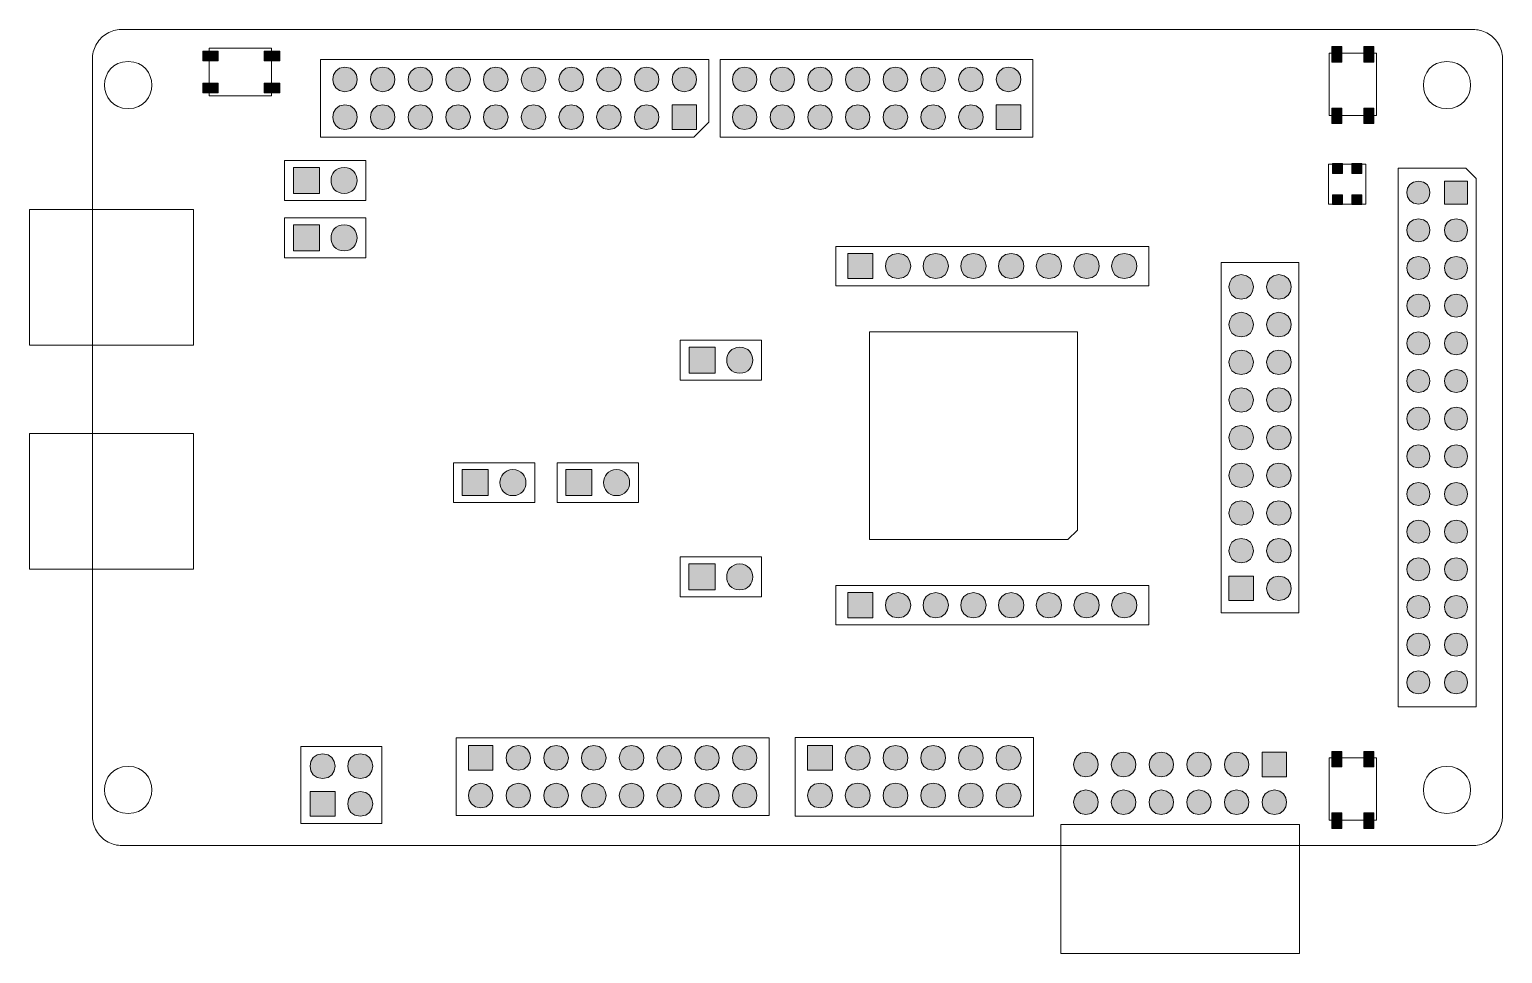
# Model space of a CAD drawing. Header units: millimetres. Extents: x 0 to 99.3, y 0 to 62.4.
import ezdxf

# ---------------------------------------------------------------- set-up
doc = ezdxf.new("R2010")
doc.units = ezdxf.units.MM
doc.header["$MEASUREMENT"] = 0
for name, color, linetype, lineweight in [('Capa 5', 7, 'Continuous', 0), ('Capa Opcional', 7, 'Continuous', 0), ('Componentes', 7, 'Continuous', 0), ('Conectores', 7, 'Continuous', 0), ('PCB', 7, 'Continuous', 0)]:
    doc.layers.add(name, color=color, linetype=linetype, lineweight=lineweight)

# ---------------------------------------------------------------- blocks, each defined once
blk = doc.blocks.new('Block_0')
at = {"layer": 'PCB', "color": 181, "lineweight": 9, "true_color": 0x9664ff}
for points in [[(70.686, 41.979), (70.686, 41.979), (56.677, 41.979), (56.677, 41.979), (56.677, 41.979), (70.686, 41.979), (70.686, 41.979)], [(56.677, 41.979), (56.677, 41.979), (56.677, 27.97), (56.677, 27.97), (56.677, 27.97), (56.677, 41.979), (56.677, 41.979)], [(70.686, 28.606), (70.686, 28.606), (70.686, 41.979), (70.686, 41.979), (70.686, 41.979), (70.686, 28.606), (70.686, 28.606)], [(56.677, 27.97), (56.677, 27.97), (70.051, 27.97), (70.051, 27.97), (70.051, 27.97), (56.677, 27.97), (56.677, 27.97)], [(70.051, 27.97), (70.051, 27.97), (70.686, 28.606), (70.686, 28.606), (70.686, 28.606), (70.051, 27.97), (70.051, 27.97)]]:
    blk.add_open_spline(points, degree=3, knots=[0, 0, 0, 0, 1, 1, 1, 2, 2, 2, 2], dxfattribs=at)
blk = doc.blocks.new('Block_1')
at = {"layer": 'Conectores', "true_color": 0x9664ff, "transparency": 33554534}
h = blk.add_hatch(color=181, dxfattribs=at)
h.dxf.hatch_style = 2
edge = h.paths.add_edge_path()
edge.add_spline(control_points=[(93.673, 52.143), (94.707, 52.143), (94.707, 50.593), (93.673, 50.593), (92.639, 50.593), (92.639, 52.143), (93.673, 52.143)], knot_values=[0, 0, 0, 0, 1, 1, 1, 2, 2, 2, 2], degree=3, periodic=0)
h = blk.add_hatch(color=181, dxfattribs=at)
h.dxf.hatch_style = 2
h.paths.add_polyline_path([(95.439, 50.593), (96.99, 50.593), (96.99, 52.143), (95.439, 52.143)])
h = blk.add_hatch(color=181, dxfattribs=at)
h.dxf.hatch_style = 2
edge = h.paths.add_edge_path()
edge.add_spline(control_points=[(93.673, 49.602), (94.707, 49.602), (94.707, 48.051), (93.673, 48.051), (92.639, 48.051), (92.639, 49.602), (93.673, 49.602)], knot_values=[0, 0, 0, 0, 1, 1, 1, 2, 2, 2, 2], degree=3, periodic=0)
h = blk.add_hatch(color=181, dxfattribs=at)
h.dxf.hatch_style = 2
edge = h.paths.add_edge_path()
edge.add_spline(control_points=[(96.215, 49.602), (97.248, 49.602), (97.248, 48.051), (96.215, 48.051), (95.181, 48.051), (95.181, 49.602), (96.215, 49.602)], knot_values=[0, 0, 0, 0, 1, 1, 1, 2, 2, 2, 2], degree=3, periodic=0)
h = blk.add_hatch(color=181, dxfattribs=at)
h.dxf.hatch_style = 2
edge = h.paths.add_edge_path()
edge.add_spline(control_points=[(93.673, 47.06), (94.707, 47.06), (94.707, 45.51), (93.673, 45.51), (92.639, 45.51), (92.639, 47.06), (93.673, 47.06)], knot_values=[0, 0, 0, 0, 1, 1, 1, 2, 2, 2, 2], degree=3, periodic=0)
h = blk.add_hatch(color=181, dxfattribs=at)
h.dxf.hatch_style = 2
edge = h.paths.add_edge_path()
edge.add_spline(control_points=[(96.215, 47.06), (97.248, 47.06), (97.248, 45.51), (96.215, 45.51), (95.181, 45.51), (95.181, 47.06), (96.215, 47.06)], knot_values=[0, 0, 0, 0, 1, 1, 1, 2, 2, 2, 2], degree=3, periodic=0)
h = blk.add_hatch(color=181, dxfattribs=at)
h.dxf.hatch_style = 2
edge = h.paths.add_edge_path()
edge.add_spline(control_points=[(93.673, 44.519), (94.707, 44.519), (94.707, 42.968), (93.673, 42.968), (92.639, 42.968), (92.639, 44.519), (93.673, 44.519)], knot_values=[0, 0, 0, 0, 1, 1, 1, 2, 2, 2, 2], degree=3, periodic=0)
h = blk.add_hatch(color=181, dxfattribs=at)
h.dxf.hatch_style = 2
edge = h.paths.add_edge_path()
edge.add_spline(control_points=[(96.215, 44.519), (97.248, 44.519), (97.248, 42.968), (96.215, 42.968), (95.181, 42.968), (95.181, 44.519), (96.215, 44.519)], knot_values=[0, 0, 0, 0, 1, 1, 1, 2, 2, 2, 2], degree=3, periodic=0)
h = blk.add_hatch(color=181, dxfattribs=at)
h.dxf.hatch_style = 2
edge = h.paths.add_edge_path()
edge.add_spline(control_points=[(93.673, 41.977), (94.707, 41.977), (94.707, 40.427), (93.673, 40.427), (92.639, 40.427), (92.639, 41.977), (93.673, 41.977)], knot_values=[0, 0, 0, 0, 1, 1, 1, 2, 2, 2, 2], degree=3, periodic=0)
h = blk.add_hatch(color=181, dxfattribs=at)
h.dxf.hatch_style = 2
edge = h.paths.add_edge_path()
edge.add_spline(control_points=[(96.215, 41.977), (97.248, 41.977), (97.248, 40.427), (96.215, 40.427), (95.181, 40.427), (95.181, 41.977), (96.215, 41.977)], knot_values=[0, 0, 0, 0, 1, 1, 1, 2, 2, 2, 2], degree=3, periodic=0)
h = blk.add_hatch(color=181, dxfattribs=at)
h.dxf.hatch_style = 2
edge = h.paths.add_edge_path()
edge.add_spline(control_points=[(93.673, 39.435), (94.707, 39.435), (94.707, 37.885), (93.673, 37.885), (92.639, 37.885), (92.639, 39.435), (93.673, 39.435)], knot_values=[0, 0, 0, 0, 1, 1, 1, 2, 2, 2, 2], degree=3, periodic=0)
h = blk.add_hatch(color=181, dxfattribs=at)
h.dxf.hatch_style = 2
edge = h.paths.add_edge_path()
edge.add_spline(control_points=[(96.215, 39.435), (97.248, 39.435), (97.248, 37.885), (96.215, 37.885), (95.181, 37.885), (95.181, 39.435), (96.215, 39.435)], knot_values=[0, 0, 0, 0, 1, 1, 1, 2, 2, 2, 2], degree=3, periodic=0)
h = blk.add_hatch(color=181, dxfattribs=at)
h.dxf.hatch_style = 2
edge = h.paths.add_edge_path()
edge.add_spline(control_points=[(93.673, 36.894), (94.707, 36.894), (94.707, 35.343), (93.673, 35.343), (92.639, 35.343), (92.639, 36.894), (93.673, 36.894)], knot_values=[0, 0, 0, 0, 1, 1, 1, 2, 2, 2, 2], degree=3, periodic=0)
h = blk.add_hatch(color=181, dxfattribs=at)
h.dxf.hatch_style = 2
edge = h.paths.add_edge_path()
edge.add_spline(control_points=[(96.215, 36.894), (97.248, 36.894), (97.248, 35.343), (96.215, 35.343), (95.181, 35.343), (95.181, 36.894), (96.215, 36.894)], knot_values=[0, 0, 0, 0, 1, 1, 1, 2, 2, 2, 2], degree=3, periodic=0)
h = blk.add_hatch(color=181, dxfattribs=at)
h.dxf.hatch_style = 2
edge = h.paths.add_edge_path()
edge.add_spline(control_points=[(93.673, 34.352), (94.707, 34.352), (94.707, 32.802), (93.673, 32.802), (92.639, 32.802), (92.639, 34.352), (93.673, 34.352)], knot_values=[0, 0, 0, 0, 1, 1, 1, 2, 2, 2, 2], degree=3, periodic=0)
h = blk.add_hatch(color=181, dxfattribs=at)
h.dxf.hatch_style = 2
edge = h.paths.add_edge_path()
edge.add_spline(control_points=[(96.215, 34.352), (97.248, 34.352), (97.248, 32.802), (96.215, 32.802), (95.181, 32.802), (95.181, 34.352), (96.215, 34.352)], knot_values=[0, 0, 0, 0, 1, 1, 1, 2, 2, 2, 2], degree=3, periodic=0)
h = blk.add_hatch(color=181, dxfattribs=at)
h.dxf.hatch_style = 2
edge = h.paths.add_edge_path()
edge.add_spline(control_points=[(93.673, 31.81), (94.707, 31.81), (94.707, 30.26), (93.673, 30.26), (92.639, 30.26), (92.639, 31.81), (93.673, 31.81)], knot_values=[0, 0, 0, 0, 1, 1, 1, 2, 2, 2, 2], degree=3, periodic=0)
h = blk.add_hatch(color=181, dxfattribs=at)
h.dxf.hatch_style = 2
edge = h.paths.add_edge_path()
edge.add_spline(control_points=[(96.215, 31.81), (97.248, 31.81), (97.248, 30.26), (96.215, 30.26), (95.181, 30.26), (95.181, 31.81), (96.215, 31.81)], knot_values=[0, 0, 0, 0, 1, 1, 1, 2, 2, 2, 2], degree=3, periodic=0)
h = blk.add_hatch(color=181, dxfattribs=at)
h.dxf.hatch_style = 2
edge = h.paths.add_edge_path()
edge.add_spline(control_points=[(93.673, 29.269), (94.707, 29.269), (94.707, 27.718), (93.673, 27.718), (92.639, 27.718), (92.639, 29.269), (93.673, 29.269)], knot_values=[0, 0, 0, 0, 1, 1, 1, 2, 2, 2, 2], degree=3, periodic=0)
h = blk.add_hatch(color=181, dxfattribs=at)
h.dxf.hatch_style = 2
edge = h.paths.add_edge_path()
edge.add_spline(control_points=[(96.215, 29.269), (97.248, 29.269), (97.248, 27.718), (96.215, 27.718), (95.181, 27.718), (95.181, 29.269), (96.215, 29.269)], knot_values=[0, 0, 0, 0, 1, 1, 1, 2, 2, 2, 2], degree=3, periodic=0)
h = blk.add_hatch(color=181, dxfattribs=at)
h.dxf.hatch_style = 2
edge = h.paths.add_edge_path()
edge.add_spline(control_points=[(93.673, 26.727), (94.707, 26.727), (94.707, 25.177), (93.673, 25.177), (92.639, 25.177), (92.639, 26.727), (93.673, 26.727)], knot_values=[0, 0, 0, 0, 1, 1, 1, 2, 2, 2, 2], degree=3, periodic=0)
h = blk.add_hatch(color=181, dxfattribs=at)
h.dxf.hatch_style = 2
edge = h.paths.add_edge_path()
edge.add_spline(control_points=[(96.215, 26.727), (97.248, 26.727), (97.248, 25.177), (96.215, 25.177), (95.181, 25.177), (95.181, 26.727), (96.215, 26.727)], knot_values=[0, 0, 0, 0, 1, 1, 1, 2, 2, 2, 2], degree=3, periodic=0)
h = blk.add_hatch(color=181, dxfattribs=at)
h.dxf.hatch_style = 2
edge = h.paths.add_edge_path()
edge.add_spline(control_points=[(93.673, 24.186), (94.707, 24.186), (94.707, 22.635), (93.673, 22.635), (92.639, 22.635), (92.639, 24.186), (93.673, 24.186)], knot_values=[0, 0, 0, 0, 1, 1, 1, 2, 2, 2, 2], degree=3, periodic=0)
h = blk.add_hatch(color=181, dxfattribs=at)
h.dxf.hatch_style = 2
edge = h.paths.add_edge_path()
edge.add_spline(control_points=[(96.215, 24.186), (97.248, 24.186), (97.248, 22.635), (96.215, 22.635), (95.181, 22.635), (95.181, 24.186), (96.215, 24.186)], knot_values=[0, 0, 0, 0, 1, 1, 1, 2, 2, 2, 2], degree=3, periodic=0)
h = blk.add_hatch(color=181, dxfattribs=at)
h.dxf.hatch_style = 2
edge = h.paths.add_edge_path()
edge.add_spline(control_points=[(93.673, 21.644), (94.707, 21.644), (94.707, 20.094), (93.673, 20.094), (92.639, 20.094), (92.639, 21.644), (93.673, 21.644)], knot_values=[0, 0, 0, 0, 1, 1, 1, 2, 2, 2, 2], degree=3, periodic=0)
h = blk.add_hatch(color=181, dxfattribs=at)
h.dxf.hatch_style = 2
edge = h.paths.add_edge_path()
edge.add_spline(control_points=[(96.215, 21.644), (97.248, 21.644), (97.248, 20.094), (96.215, 20.094), (95.181, 20.094), (95.181, 21.644), (96.215, 21.644)], knot_values=[0, 0, 0, 0, 1, 1, 1, 2, 2, 2, 2], degree=3, periodic=0)
h = blk.add_hatch(color=181, dxfattribs=at)
h.dxf.hatch_style = 2
edge = h.paths.add_edge_path()
edge.add_spline(control_points=[(93.673, 19.102), (94.707, 19.102), (94.707, 17.552), (93.673, 17.552), (92.639, 17.552), (92.639, 19.102), (93.673, 19.102)], knot_values=[0, 0, 0, 0, 1, 1, 1, 2, 2, 2, 2], degree=3, periodic=0)
h = blk.add_hatch(color=181, dxfattribs=at)
h.dxf.hatch_style = 2
edge = h.paths.add_edge_path()
edge.add_spline(control_points=[(96.215, 19.102), (97.248, 19.102), (97.248, 17.552), (96.215, 17.552), (95.181, 17.552), (95.181, 19.102), (96.215, 19.102)], knot_values=[0, 0, 0, 0, 1, 1, 1, 2, 2, 2, 2], degree=3, periodic=0)
at = {"layer": 'Conectores'}
blk.add_lwpolyline([(95.439, 50.593), (96.99, 50.593), (96.99, 52.143), (95.439, 52.143)], close=True, dxfattribs=at)
at = {"layer": 'Conectores', "color": 181, "lineweight": 9, "true_color": 0x9664ff}
for points in [[(92.317, 53.014), (92.317, 53.014), (92.317, 16.681), (92.317, 16.681), (92.317, 16.681), (92.317, 53.014), (92.317, 53.014)], [(96.87, 53.014), (96.87, 53.014), (92.317, 53.014), (92.317, 53.014), (92.317, 53.014), (96.87, 53.014), (96.87, 53.014)], [(97.57, 52.314), (97.57, 52.314), (96.87, 53.014), (96.87, 53.014), (96.87, 53.014), (97.57, 52.314), (97.57, 52.314)], [(97.57, 16.681), (97.57, 16.681), (97.57, 52.314), (97.57, 52.314), (97.57, 52.314), (97.57, 16.681), (97.57, 16.681)], [(92.317, 16.681), (92.317, 16.681), (97.57, 16.681), (97.57, 16.681), (97.57, 16.681), (92.317, 16.681), (92.317, 16.681)]]:
    blk.add_open_spline(points, degree=3, knots=[0, 0, 0, 0, 1, 1, 1, 2, 2, 2, 2], dxfattribs=at)
at = {"layer": 'Conectores'}
for points in [[(93.673, 52.143), (94.707, 52.143), (94.707, 50.593), (93.673, 50.593), (92.639, 50.593), (92.639, 52.143), (93.673, 52.143)], [(93.673, 49.602), (94.707, 49.602), (94.707, 48.051), (93.673, 48.051), (92.639, 48.051), (92.639, 49.602), (93.673, 49.602)], [(96.215, 49.602), (97.248, 49.602), (97.248, 48.051), (96.215, 48.051), (95.181, 48.051), (95.181, 49.602), (96.215, 49.602)], [(93.673, 47.06), (94.707, 47.06), (94.707, 45.51), (93.673, 45.51), (92.639, 45.51), (92.639, 47.06), (93.673, 47.06)], [(96.215, 47.06), (97.248, 47.06), (97.248, 45.51), (96.215, 45.51), (95.181, 45.51), (95.181, 47.06), (96.215, 47.06)], [(93.673, 44.519), (94.707, 44.519), (94.707, 42.968), (93.673, 42.968), (92.639, 42.968), (92.639, 44.519), (93.673, 44.519)], [(96.215, 44.519), (97.248, 44.519), (97.248, 42.968), (96.215, 42.968), (95.181, 42.968), (95.181, 44.519), (96.215, 44.519)], [(93.673, 41.977), (94.707, 41.977), (94.707, 40.427), (93.673, 40.427), (92.639, 40.427), (92.639, 41.977), (93.673, 41.977)], [(96.215, 41.977), (97.248, 41.977), (97.248, 40.427), (96.215, 40.427), (95.181, 40.427), (95.181, 41.977), (96.215, 41.977)], [(93.673, 39.435), (94.707, 39.435), (94.707, 37.885), (93.673, 37.885), (92.639, 37.885), (92.639, 39.435), (93.673, 39.435)], [(96.215, 39.435), (97.248, 39.435), (97.248, 37.885), (96.215, 37.885), (95.181, 37.885), (95.181, 39.435), (96.215, 39.435)], [(93.673, 36.894), (94.707, 36.894), (94.707, 35.343), (93.673, 35.343), (92.639, 35.343), (92.639, 36.894), (93.673, 36.894)], [(96.215, 36.894), (97.248, 36.894), (97.248, 35.343), (96.215, 35.343), (95.181, 35.343), (95.181, 36.894), (96.215, 36.894)], [(93.673, 34.352), (94.707, 34.352), (94.707, 32.802), (93.673, 32.802), (92.639, 32.802), (92.639, 34.352), (93.673, 34.352)], [(96.215, 34.352), (97.248, 34.352), (97.248, 32.802), (96.215, 32.802), (95.181, 32.802), (95.181, 34.352), (96.215, 34.352)], [(93.673, 31.81), (94.707, 31.81), (94.707, 30.26), (93.673, 30.26), (92.639, 30.26), (92.639, 31.81), (93.673, 31.81)], [(96.215, 31.81), (97.248, 31.81), (97.248, 30.26), (96.215, 30.26), (95.181, 30.26), (95.181, 31.81), (96.215, 31.81)], [(93.673, 29.269), (94.707, 29.269), (94.707, 27.718), (93.673, 27.718), (92.639, 27.718), (92.639, 29.269), (93.673, 29.269)], [(96.215, 29.269), (97.248, 29.269), (97.248, 27.718), (96.215, 27.718), (95.181, 27.718), (95.181, 29.269), (96.215, 29.269)], [(93.673, 26.727), (94.707, 26.727), (94.707, 25.177), (93.673, 25.177), (92.639, 25.177), (92.639, 26.727), (93.673, 26.727)], [(96.215, 26.727), (97.248, 26.727), (97.248, 25.177), (96.215, 25.177), (95.181, 25.177), (95.181, 26.727), (96.215, 26.727)], [(93.673, 24.186), (94.707, 24.186), (94.707, 22.635), (93.673, 22.635), (92.639, 22.635), (92.639, 24.186), (93.673, 24.186)], [(96.215, 24.186), (97.248, 24.186), (97.248, 22.635), (96.215, 22.635), (95.181, 22.635), (95.181, 24.186), (96.215, 24.186)], [(93.673, 21.644), (94.707, 21.644), (94.707, 20.094), (93.673, 20.094), (92.639, 20.094), (92.639, 21.644), (93.673, 21.644)], [(96.215, 21.644), (97.248, 21.644), (97.248, 20.094), (96.215, 20.094), (95.181, 20.094), (95.181, 21.644), (96.215, 21.644)], [(93.673, 19.102), (94.707, 19.102), (94.707, 17.552), (93.673, 17.552), (92.639, 17.552), (92.639, 19.102), (93.673, 19.102)], [(96.215, 19.102), (97.248, 19.102), (97.248, 17.552), (96.215, 17.552), (95.181, 17.552), (95.181, 19.102), (96.215, 19.102)]]:
    blk.add_open_spline(points, degree=3, knots=[0, 0, 0, 0, 1, 1, 1, 2, 2, 2, 2], dxfattribs=at)
blk = doc.blocks.new('Block_2')
at = {"layer": 'Conectores', "true_color": 0x9664ff, "transparency": 33554534}
h = blk.add_hatch(color=181, dxfattribs=at)
h.dxf.hatch_style = 2
h.paths.add_polyline_path([(56.909, 22.686), (56.909, 24.389), (55.206, 24.389), (55.206, 22.686)])
h = blk.add_hatch(color=181, dxfattribs=at)
h.dxf.hatch_style = 2
edge = h.paths.add_edge_path()
edge.add_spline(control_points=[(58.599, 24.389), (59.734, 24.389), (59.734, 22.686), (58.599, 22.686), (57.463, 22.686), (57.463, 24.389), (58.599, 24.389)], knot_values=[0, 0, 0, 0, 1, 1, 1, 2, 2, 2, 2], degree=3, periodic=0)
h = blk.add_hatch(color=181, dxfattribs=at)
h.dxf.hatch_style = 2
edge = h.paths.add_edge_path()
edge.add_spline(control_points=[(61.14, 24.389), (62.276, 24.389), (62.276, 22.686), (61.14, 22.686), (60.005, 22.686), (60.005, 24.389), (61.14, 24.389)], knot_values=[0, 0, 0, 0, 1, 1, 1, 2, 2, 2, 2], degree=3, periodic=0)
h = blk.add_hatch(color=181, dxfattribs=at)
h.dxf.hatch_style = 2
edge = h.paths.add_edge_path()
edge.add_spline(control_points=[(63.682, 24.389), (64.817, 24.389), (64.817, 22.686), (63.682, 22.686), (62.547, 22.686), (62.547, 24.389), (63.682, 24.389)], knot_values=[0, 0, 0, 0, 1, 1, 1, 2, 2, 2, 2], degree=3, periodic=0)
h = blk.add_hatch(color=181, dxfattribs=at)
h.dxf.hatch_style = 2
edge = h.paths.add_edge_path()
edge.add_spline(control_points=[(66.224, 24.389), (67.359, 24.389), (67.359, 22.686), (66.224, 22.686), (65.088, 22.686), (65.088, 24.389), (66.224, 24.389)], knot_values=[0, 0, 0, 0, 1, 1, 1, 2, 2, 2, 2], degree=3, periodic=0)
h = blk.add_hatch(color=181, dxfattribs=at)
h.dxf.hatch_style = 2
edge = h.paths.add_edge_path()
edge.add_spline(control_points=[(68.765, 24.389), (69.9, 24.389), (69.9, 22.686), (68.765, 22.686), (67.63, 22.686), (67.63, 24.389), (68.765, 24.389)], knot_values=[0, 0, 0, 0, 1, 1, 1, 2, 2, 2, 2], degree=3, periodic=0)
h = blk.add_hatch(color=181, dxfattribs=at)
h.dxf.hatch_style = 2
edge = h.paths.add_edge_path()
edge.add_spline(control_points=[(71.307, 24.389), (72.442, 24.389), (72.442, 22.686), (71.307, 22.686), (70.172, 22.686), (70.172, 24.389), (71.307, 24.389)], knot_values=[0, 0, 0, 0, 1, 1, 1, 2, 2, 2, 2], degree=3, periodic=0)
h = blk.add_hatch(color=181, dxfattribs=at)
h.dxf.hatch_style = 2
edge = h.paths.add_edge_path()
edge.add_spline(control_points=[(73.848, 24.389), (74.984, 24.389), (74.984, 22.686), (73.848, 22.686), (72.713, 22.686), (72.713, 24.389), (73.848, 24.389)], knot_values=[0, 0, 0, 0, 1, 1, 1, 2, 2, 2, 2], degree=3, periodic=0)
at = {"layer": 'Conectores'}
blk.add_lwpolyline([(56.909, 22.686), (56.909, 24.389), (55.206, 24.389), (55.206, 22.686)], close=True, dxfattribs=at)
at = {"layer": 'Conectores', "color": 181, "lineweight": 9, "true_color": 0x9664ff}
for points in [[(75.494, 24.863), (75.494, 24.863), (54.411, 24.863), (54.411, 24.863), (54.411, 24.863), (75.494, 24.863), (75.494, 24.863)], [(54.411, 24.863), (54.411, 24.863), (54.411, 22.212), (54.411, 22.212), (54.411, 22.212), (54.411, 24.863), (54.411, 24.863)], [(75.494, 22.212), (75.494, 22.212), (75.494, 24.863), (75.494, 24.863), (75.494, 24.863), (75.494, 22.212), (75.494, 22.212)], [(54.411, 22.212), (54.411, 22.212), (75.494, 22.212), (75.494, 22.212), (75.494, 22.212), (54.411, 22.212), (54.411, 22.212)]]:
    blk.add_open_spline(points, degree=3, knots=[0, 0, 0, 0, 1, 1, 1, 2, 2, 2, 2], dxfattribs=at)
at = {"layer": 'Conectores'}
for points in [[(58.599, 24.389), (59.734, 24.389), (59.734, 22.686), (58.599, 22.686), (57.463, 22.686), (57.463, 24.389), (58.599, 24.389)], [(61.14, 24.389), (62.276, 24.389), (62.276, 22.686), (61.14, 22.686), (60.005, 22.686), (60.005, 24.389), (61.14, 24.389)], [(63.682, 24.389), (64.817, 24.389), (64.817, 22.686), (63.682, 22.686), (62.547, 22.686), (62.547, 24.389), (63.682, 24.389)], [(66.224, 24.389), (67.359, 24.389), (67.359, 22.686), (66.224, 22.686), (65.088, 22.686), (65.088, 24.389), (66.224, 24.389)], [(68.765, 24.389), (69.9, 24.389), (69.9, 22.686), (68.765, 22.686), (67.63, 22.686), (67.63, 24.389), (68.765, 24.389)], [(71.307, 24.389), (72.442, 24.389), (72.442, 22.686), (71.307, 22.686), (70.172, 22.686), (70.172, 24.389), (71.307, 24.389)], [(73.848, 24.389), (74.984, 24.389), (74.984, 22.686), (73.848, 22.686), (72.713, 22.686), (72.713, 24.389), (73.848, 24.389)]]:
    blk.add_open_spline(points, degree=3, knots=[0, 0, 0, 0, 1, 1, 1, 2, 2, 2, 2], dxfattribs=at)
blk = doc.blocks.new('Block_3')
at = {"layer": 'Conectores', "true_color": 0x9664ff, "transparency": 33554534}
h = blk.add_hatch(color=181, dxfattribs=at)
h.dxf.hatch_style = 2
h.paths.add_polyline_path([(56.909, 45.561), (56.909, 47.264), (55.206, 47.264), (55.206, 45.561)])
h = blk.add_hatch(color=181, dxfattribs=at)
h.dxf.hatch_style = 2
edge = h.paths.add_edge_path()
edge.add_spline(control_points=[(58.599, 47.264), (59.734, 47.264), (59.734, 45.561), (58.599, 45.561), (57.463, 45.561), (57.463, 47.264), (58.599, 47.264)], knot_values=[0, 0, 0, 0, 1, 1, 1, 2, 2, 2, 2], degree=3, periodic=0)
h = blk.add_hatch(color=181, dxfattribs=at)
h.dxf.hatch_style = 2
edge = h.paths.add_edge_path()
edge.add_spline(control_points=[(61.14, 47.264), (62.276, 47.264), (62.276, 45.561), (61.14, 45.561), (60.005, 45.561), (60.005, 47.264), (61.14, 47.264)], knot_values=[0, 0, 0, 0, 1, 1, 1, 2, 2, 2, 2], degree=3, periodic=0)
h = blk.add_hatch(color=181, dxfattribs=at)
h.dxf.hatch_style = 2
edge = h.paths.add_edge_path()
edge.add_spline(control_points=[(63.682, 47.264), (64.817, 47.264), (64.817, 45.561), (63.682, 45.561), (62.547, 45.561), (62.547, 47.264), (63.682, 47.264)], knot_values=[0, 0, 0, 0, 1, 1, 1, 2, 2, 2, 2], degree=3, periodic=0)
h = blk.add_hatch(color=181, dxfattribs=at)
h.dxf.hatch_style = 2
edge = h.paths.add_edge_path()
edge.add_spline(control_points=[(66.224, 47.264), (67.359, 47.264), (67.359, 45.561), (66.224, 45.561), (65.088, 45.561), (65.088, 47.264), (66.224, 47.264)], knot_values=[0, 0, 0, 0, 1, 1, 1, 2, 2, 2, 2], degree=3, periodic=0)
h = blk.add_hatch(color=181, dxfattribs=at)
h.dxf.hatch_style = 2
edge = h.paths.add_edge_path()
edge.add_spline(control_points=[(68.765, 47.264), (69.9, 47.264), (69.9, 45.561), (68.765, 45.561), (67.63, 45.561), (67.63, 47.264), (68.765, 47.264)], knot_values=[0, 0, 0, 0, 1, 1, 1, 2, 2, 2, 2], degree=3, periodic=0)
h = blk.add_hatch(color=181, dxfattribs=at)
h.dxf.hatch_style = 2
edge = h.paths.add_edge_path()
edge.add_spline(control_points=[(71.307, 47.264), (72.442, 47.264), (72.442, 45.561), (71.307, 45.561), (70.172, 45.561), (70.172, 47.264), (71.307, 47.264)], knot_values=[0, 0, 0, 0, 1, 1, 1, 2, 2, 2, 2], degree=3, periodic=0)
h = blk.add_hatch(color=181, dxfattribs=at)
h.dxf.hatch_style = 2
edge = h.paths.add_edge_path()
edge.add_spline(control_points=[(73.848, 47.264), (74.984, 47.264), (74.984, 45.561), (73.848, 45.561), (72.713, 45.561), (72.713, 47.264), (73.848, 47.264)], knot_values=[0, 0, 0, 0, 1, 1, 1, 2, 2, 2, 2], degree=3, periodic=0)
at = {"layer": 'Conectores'}
blk.add_lwpolyline([(56.909, 45.561), (56.909, 47.264), (55.206, 47.264), (55.206, 45.561)], close=True, dxfattribs=at)
at = {"layer": 'Conectores', "color": 181, "lineweight": 9, "true_color": 0x9664ff}
for points in [[(75.494, 47.738), (75.494, 47.738), (54.411, 47.738), (54.411, 47.738), (54.411, 47.738), (75.494, 47.738), (75.494, 47.738)], [(54.411, 47.738), (54.411, 47.738), (54.411, 45.086), (54.411, 45.086), (54.411, 45.086), (54.411, 47.738), (54.411, 47.738)], [(75.494, 45.086), (75.494, 45.086), (75.494, 47.738), (75.494, 47.738), (75.494, 47.738), (75.494, 45.086), (75.494, 45.086)], [(54.411, 45.086), (54.411, 45.086), (75.494, 45.086), (75.494, 45.086), (75.494, 45.086), (54.411, 45.086), (54.411, 45.086)]]:
    blk.add_open_spline(points, degree=3, knots=[0, 0, 0, 0, 1, 1, 1, 2, 2, 2, 2], dxfattribs=at)
at = {"layer": 'Conectores'}
for points in [[(58.599, 47.264), (59.734, 47.264), (59.734, 45.561), (58.599, 45.561), (57.463, 45.561), (57.463, 47.264), (58.599, 47.264)], [(61.14, 47.264), (62.276, 47.264), (62.276, 45.561), (61.14, 45.561), (60.005, 45.561), (60.005, 47.264), (61.14, 47.264)], [(63.682, 47.264), (64.817, 47.264), (64.817, 45.561), (63.682, 45.561), (62.547, 45.561), (62.547, 47.264), (63.682, 47.264)], [(66.224, 47.264), (67.359, 47.264), (67.359, 45.561), (66.224, 45.561), (65.088, 45.561), (65.088, 47.264), (66.224, 47.264)], [(68.765, 47.264), (69.9, 47.264), (69.9, 45.561), (68.765, 45.561), (67.63, 45.561), (67.63, 47.264), (68.765, 47.264)], [(71.307, 47.264), (72.442, 47.264), (72.442, 45.561), (71.307, 45.561), (70.172, 45.561), (70.172, 47.264), (71.307, 47.264)], [(73.848, 47.264), (74.984, 47.264), (74.984, 45.561), (73.848, 45.561), (72.713, 45.561), (72.713, 47.264), (73.848, 47.264)]]:
    blk.add_open_spline(points, degree=3, knots=[0, 0, 0, 0, 1, 1, 1, 2, 2, 2, 2], dxfattribs=at)
blk = doc.blocks.new('Block_4')
at = {"layer": 'Conectores', "true_color": 0x9664ff, "transparency": 33554534}
h = blk.add_hatch(color=181, dxfattribs=at)
h.dxf.hatch_style = 2
h.paths.add_polyline_path([(54.178, 14.083), (52.501, 14.083), (52.501, 12.405), (54.178, 12.405)])
h = blk.add_hatch(color=181, dxfattribs=at)
h.dxf.hatch_style = 2
edge = h.paths.add_edge_path()
edge.add_spline(control_points=[(55.881, 14.083), (56.999, 14.083), (56.999, 12.405), (55.881, 12.405), (54.763, 12.405), (54.763, 14.083), (55.881, 14.083)], knot_values=[0, 0, 0, 0, 1, 1, 1, 2, 2, 2, 2], degree=3, periodic=0)
h = blk.add_hatch(color=181, dxfattribs=at)
h.dxf.hatch_style = 2
edge = h.paths.add_edge_path()
edge.add_spline(control_points=[(58.423, 14.083), (59.541, 14.083), (59.541, 12.405), (58.423, 12.405), (57.305, 12.405), (57.305, 14.083), (58.423, 14.083)], knot_values=[0, 0, 0, 0, 1, 1, 1, 2, 2, 2, 2], degree=3, periodic=0)
h = blk.add_hatch(color=181, dxfattribs=at)
h.dxf.hatch_style = 2
edge = h.paths.add_edge_path()
edge.add_spline(control_points=[(60.964, 14.083), (62.083, 14.083), (62.083, 12.405), (60.964, 12.405), (59.846, 12.405), (59.846, 14.083), (60.964, 14.083)], knot_values=[0, 0, 0, 0, 1, 1, 1, 2, 2, 2, 2], degree=3, periodic=0)
h = blk.add_hatch(color=181, dxfattribs=at)
h.dxf.hatch_style = 2
edge = h.paths.add_edge_path()
edge.add_spline(control_points=[(63.506, 14.083), (64.624, 14.083), (64.624, 12.405), (63.506, 12.405), (62.388, 12.405), (62.388, 14.083), (63.506, 14.083)], knot_values=[0, 0, 0, 0, 1, 1, 1, 2, 2, 2, 2], degree=3, periodic=0)
h = blk.add_hatch(color=181, dxfattribs=at)
h.dxf.hatch_style = 2
edge = h.paths.add_edge_path()
edge.add_spline(control_points=[(66.048, 14.083), (67.166, 14.083), (67.166, 12.405), (66.048, 12.405), (64.929, 12.405), (64.929, 14.083), (66.048, 14.083)], knot_values=[0, 0, 0, 0, 1, 1, 1, 2, 2, 2, 2], degree=3, periodic=0)
h = blk.add_hatch(color=181, dxfattribs=at)
h.dxf.hatch_style = 2
edge = h.paths.add_edge_path()
edge.add_spline(control_points=[(53.34, 11.541), (54.458, 11.541), (54.458, 9.864), (53.34, 9.864), (52.221, 9.864), (52.221, 11.541), (53.34, 11.541)], knot_values=[0, 0, 0, 0, 1, 1, 1, 2, 2, 2, 2], degree=3, periodic=0)
h = blk.add_hatch(color=181, dxfattribs=at)
h.dxf.hatch_style = 2
edge = h.paths.add_edge_path()
edge.add_spline(control_points=[(55.881, 11.541), (56.999, 11.541), (56.999, 9.864), (55.881, 9.864), (54.763, 9.864), (54.763, 11.541), (55.881, 11.541)], knot_values=[0, 0, 0, 0, 1, 1, 1, 2, 2, 2, 2], degree=3, periodic=0)
h = blk.add_hatch(color=181, dxfattribs=at)
h.dxf.hatch_style = 2
edge = h.paths.add_edge_path()
edge.add_spline(control_points=[(58.423, 11.541), (59.541, 11.541), (59.541, 9.864), (58.423, 9.864), (57.305, 9.864), (57.305, 11.541), (58.423, 11.541)], knot_values=[0, 0, 0, 0, 1, 1, 1, 2, 2, 2, 2], degree=3, periodic=0)
h = blk.add_hatch(color=181, dxfattribs=at)
h.dxf.hatch_style = 2
edge = h.paths.add_edge_path()
edge.add_spline(control_points=[(60.964, 11.541), (62.083, 11.541), (62.083, 9.864), (60.964, 9.864), (59.846, 9.864), (59.846, 11.541), (60.964, 11.541)], knot_values=[0, 0, 0, 0, 1, 1, 1, 2, 2, 2, 2], degree=3, periodic=0)
h = blk.add_hatch(color=181, dxfattribs=at)
h.dxf.hatch_style = 2
edge = h.paths.add_edge_path()
edge.add_spline(control_points=[(63.506, 11.541), (64.624, 11.541), (64.624, 9.864), (63.506, 9.864), (62.388, 9.864), (62.388, 11.541), (63.506, 11.541)], knot_values=[0, 0, 0, 0, 1, 1, 1, 2, 2, 2, 2], degree=3, periodic=0)
h = blk.add_hatch(color=181, dxfattribs=at)
h.dxf.hatch_style = 2
edge = h.paths.add_edge_path()
edge.add_spline(control_points=[(66.048, 11.541), (67.166, 11.541), (67.166, 9.864), (66.048, 9.864), (64.929, 9.864), (64.929, 11.541), (66.048, 11.541)], knot_values=[0, 0, 0, 0, 1, 1, 1, 2, 2, 2, 2], degree=3, periodic=0)
at = {"layer": 'Conectores'}
blk.add_lwpolyline([(54.178, 14.083), (52.501, 14.083), (52.501, 12.405), (54.178, 12.405)], close=True, dxfattribs=at)
at = {"layer": 'Conectores', "color": 181, "lineweight": 9, "true_color": 0x9664ff}
for points in [[(67.719, 14.625), (67.719, 14.625), (51.668, 14.625), (51.668, 14.625), (51.668, 14.625), (67.719, 14.625), (67.719, 14.625)], [(51.668, 14.625), (51.668, 14.625), (51.668, 9.321), (51.668, 9.321), (51.668, 9.321), (51.668, 14.625), (51.668, 14.625)], [(67.719, 9.321), (67.719, 9.321), (67.719, 14.625), (67.719, 14.625), (67.719, 14.625), (67.719, 9.321), (67.719, 9.321)], [(51.668, 9.321), (51.668, 9.321), (67.719, 9.321), (67.719, 9.321), (67.719, 9.321), (51.668, 9.321), (51.668, 9.321)]]:
    blk.add_open_spline(points, degree=3, knots=[0, 0, 0, 0, 1, 1, 1, 2, 2, 2, 2], dxfattribs=at)
at = {"layer": 'Conectores'}
for points in [[(55.881, 14.083), (56.999, 14.083), (56.999, 12.405), (55.881, 12.405), (54.763, 12.405), (54.763, 14.083), (55.881, 14.083)], [(58.423, 14.083), (59.541, 14.083), (59.541, 12.405), (58.423, 12.405), (57.305, 12.405), (57.305, 14.083), (58.423, 14.083)], [(60.964, 14.083), (62.083, 14.083), (62.083, 12.405), (60.964, 12.405), (59.846, 12.405), (59.846, 14.083), (60.964, 14.083)], [(63.506, 14.083), (64.624, 14.083), (64.624, 12.405), (63.506, 12.405), (62.388, 12.405), (62.388, 14.083), (63.506, 14.083)], [(66.048, 14.083), (67.166, 14.083), (67.166, 12.405), (66.048, 12.405), (64.929, 12.405), (64.929, 14.083), (66.048, 14.083)], [(53.34, 11.541), (54.458, 11.541), (54.458, 9.864), (53.34, 9.864), (52.221, 9.864), (52.221, 11.541), (53.34, 11.541)], [(55.881, 11.541), (56.999, 11.541), (56.999, 9.864), (55.881, 9.864), (54.763, 9.864), (54.763, 11.541), (55.881, 11.541)], [(58.423, 11.541), (59.541, 11.541), (59.541, 9.864), (58.423, 9.864), (57.305, 9.864), (57.305, 11.541), (58.423, 11.541)], [(60.964, 11.541), (62.083, 11.541), (62.083, 9.864), (60.964, 9.864), (59.846, 9.864), (59.846, 11.541), (60.964, 11.541)], [(63.506, 11.541), (64.624, 11.541), (64.624, 9.864), (63.506, 9.864), (62.388, 9.864), (62.388, 11.541), (63.506, 11.541)], [(66.048, 11.541), (67.166, 11.541), (67.166, 9.864), (66.048, 9.864), (64.929, 9.864), (64.929, 11.541), (66.048, 11.541)]]:
    blk.add_open_spline(points, degree=3, knots=[0, 0, 0, 0, 1, 1, 1, 2, 2, 2, 2], dxfattribs=at)
blk = doc.blocks.new('Block_5')
at = {"layer": 'Conectores', "true_color": 0x9664ff, "transparency": 33554534}
h = blk.add_hatch(color=181, dxfattribs=at)
h.dxf.hatch_style = 2
h.paths.add_polyline_path([(29.639, 12.418), (31.291, 12.418), (31.291, 14.07), (29.639, 14.07)])
h = blk.add_hatch(color=181, dxfattribs=at)
h.dxf.hatch_style = 2
edge = h.paths.add_edge_path()
edge.add_spline(control_points=[(33.007, 14.07), (34.108, 14.07), (34.108, 12.418), (33.007, 12.418), (31.905, 12.418), (31.905, 14.07), (33.007, 14.07)], knot_values=[0, 0, 0, 0, 1, 1, 1, 2, 2, 2, 2], degree=3, periodic=0)
h = blk.add_hatch(color=181, dxfattribs=at)
h.dxf.hatch_style = 2
edge = h.paths.add_edge_path()
edge.add_spline(control_points=[(35.548, 14.07), (36.65, 14.07), (36.65, 12.418), (35.548, 12.418), (34.447, 12.418), (34.447, 14.07), (35.548, 14.07)], knot_values=[0, 0, 0, 0, 1, 1, 1, 2, 2, 2, 2], degree=3, periodic=0)
h = blk.add_hatch(color=181, dxfattribs=at)
h.dxf.hatch_style = 2
edge = h.paths.add_edge_path()
edge.add_spline(control_points=[(38.09, 14.07), (39.191, 14.07), (39.191, 12.418), (38.09, 12.418), (36.988, 12.418), (36.988, 14.07), (38.09, 14.07)], knot_values=[0, 0, 0, 0, 1, 1, 1, 2, 2, 2, 2], degree=3, periodic=0)
h = blk.add_hatch(color=181, dxfattribs=at)
h.dxf.hatch_style = 2
edge = h.paths.add_edge_path()
edge.add_spline(control_points=[(40.631, 14.07), (41.733, 14.07), (41.733, 12.418), (40.631, 12.418), (39.53, 12.418), (39.53, 14.07), (40.631, 14.07)], knot_values=[0, 0, 0, 0, 1, 1, 1, 2, 2, 2, 2], degree=3, periodic=0)
h = blk.add_hatch(color=181, dxfattribs=at)
h.dxf.hatch_style = 2
edge = h.paths.add_edge_path()
edge.add_spline(control_points=[(43.173, 14.07), (44.275, 14.07), (44.275, 12.418), (43.173, 12.418), (42.072, 12.418), (42.072, 14.07), (43.173, 14.07)], knot_values=[0, 0, 0, 0, 1, 1, 1, 2, 2, 2, 2], degree=3, periodic=0)
h = blk.add_hatch(color=181, dxfattribs=at)
h.dxf.hatch_style = 2
edge = h.paths.add_edge_path()
edge.add_spline(control_points=[(45.715, 14.07), (46.816, 14.07), (46.816, 12.418), (45.715, 12.418), (44.613, 12.418), (44.613, 14.07), (45.715, 14.07)], knot_values=[0, 0, 0, 0, 1, 1, 1, 2, 2, 2, 2], degree=3, periodic=0)
h = blk.add_hatch(color=181, dxfattribs=at)
h.dxf.hatch_style = 2
edge = h.paths.add_edge_path()
edge.add_spline(control_points=[(48.256, 14.07), (49.358, 14.07), (49.358, 12.418), (48.256, 12.418), (47.155, 12.418), (47.155, 14.07), (48.256, 14.07)], knot_values=[0, 0, 0, 0, 1, 1, 1, 2, 2, 2, 2], degree=3, periodic=0)
h = blk.add_hatch(color=181, dxfattribs=at)
h.dxf.hatch_style = 2
edge = h.paths.add_edge_path()
edge.add_spline(control_points=[(30.465, 11.528), (31.566, 11.528), (31.566, 9.876), (30.465, 9.876), (29.364, 9.876), (29.364, 11.528), (30.465, 11.528)], knot_values=[0, 0, 0, 0, 1, 1, 1, 2, 2, 2, 2], degree=3, periodic=0)
h = blk.add_hatch(color=181, dxfattribs=at)
h.dxf.hatch_style = 2
edge = h.paths.add_edge_path()
edge.add_spline(control_points=[(33.007, 11.528), (34.108, 11.528), (34.108, 9.876), (33.007, 9.876), (31.905, 9.876), (31.905, 11.528), (33.007, 11.528)], knot_values=[0, 0, 0, 0, 1, 1, 1, 2, 2, 2, 2], degree=3, periodic=0)
h = blk.add_hatch(color=181, dxfattribs=at)
h.dxf.hatch_style = 2
edge = h.paths.add_edge_path()
edge.add_spline(control_points=[(35.548, 11.528), (36.65, 11.528), (36.65, 9.876), (35.548, 9.876), (34.447, 9.876), (34.447, 11.528), (35.548, 11.528)], knot_values=[0, 0, 0, 0, 1, 1, 1, 2, 2, 2, 2], degree=3, periodic=0)
h = blk.add_hatch(color=181, dxfattribs=at)
h.dxf.hatch_style = 2
edge = h.paths.add_edge_path()
edge.add_spline(control_points=[(38.09, 11.528), (39.191, 11.528), (39.191, 9.876), (38.09, 9.876), (36.988, 9.876), (36.988, 11.528), (38.09, 11.528)], knot_values=[0, 0, 0, 0, 1, 1, 1, 2, 2, 2, 2], degree=3, periodic=0)
h = blk.add_hatch(color=181, dxfattribs=at)
h.dxf.hatch_style = 2
edge = h.paths.add_edge_path()
edge.add_spline(control_points=[(40.631, 11.528), (41.733, 11.528), (41.733, 9.876), (40.631, 9.876), (39.53, 9.876), (39.53, 11.528), (40.631, 11.528)], knot_values=[0, 0, 0, 0, 1, 1, 1, 2, 2, 2, 2], degree=3, periodic=0)
h = blk.add_hatch(color=181, dxfattribs=at)
h.dxf.hatch_style = 2
edge = h.paths.add_edge_path()
edge.add_spline(control_points=[(43.173, 11.528), (44.275, 11.528), (44.275, 9.876), (43.173, 9.876), (42.072, 9.876), (42.072, 11.528), (43.173, 11.528)], knot_values=[0, 0, 0, 0, 1, 1, 1, 2, 2, 2, 2], degree=3, periodic=0)
h = blk.add_hatch(color=181, dxfattribs=at)
h.dxf.hatch_style = 2
edge = h.paths.add_edge_path()
edge.add_spline(control_points=[(45.715, 11.528), (46.816, 11.528), (46.816, 9.876), (45.715, 9.876), (44.613, 9.876), (44.613, 11.528), (45.715, 11.528)], knot_values=[0, 0, 0, 0, 1, 1, 1, 2, 2, 2, 2], degree=3, periodic=0)
h = blk.add_hatch(color=181, dxfattribs=at)
h.dxf.hatch_style = 2
edge = h.paths.add_edge_path()
edge.add_spline(control_points=[(48.256, 11.528), (49.358, 11.528), (49.358, 9.876), (48.256, 9.876), (47.155, 9.876), (47.155, 11.528), (48.256, 11.528)], knot_values=[0, 0, 0, 0, 1, 1, 1, 2, 2, 2, 2], degree=3, periodic=0)
at = {"layer": 'Conectores'}
blk.add_lwpolyline([(29.639, 12.418), (31.291, 12.418), (31.291, 14.07), (29.639, 14.07)], close=True, dxfattribs=at)
at = {"layer": 'Conectores', "color": 181, "lineweight": 9, "true_color": 0x9664ff}
for points in [[(28.819, 14.59), (28.819, 14.59), (49.902, 14.59), (49.902, 14.59), (49.902, 14.59), (28.819, 14.59), (28.819, 14.59)], [(28.819, 9.357), (28.819, 9.357), (28.819, 14.59), (28.819, 14.59), (28.819, 14.59), (28.819, 9.357), (28.819, 9.357)], [(49.902, 14.59), (49.902, 14.59), (49.902, 9.357), (49.902, 9.357), (49.902, 9.357), (49.902, 14.59), (49.902, 14.59)], [(49.902, 9.357), (49.902, 9.357), (28.819, 9.357), (28.819, 9.357), (28.819, 9.357), (49.902, 9.357), (49.902, 9.357)]]:
    blk.add_open_spline(points, degree=3, knots=[0, 0, 0, 0, 1, 1, 1, 2, 2, 2, 2], dxfattribs=at)
at = {"layer": 'Conectores'}
for points in [[(33.007, 14.07), (34.108, 14.07), (34.108, 12.418), (33.007, 12.418), (31.905, 12.418), (31.905, 14.07), (33.007, 14.07)], [(35.548, 14.07), (36.65, 14.07), (36.65, 12.418), (35.548, 12.418), (34.447, 12.418), (34.447, 14.07), (35.548, 14.07)], [(38.09, 14.07), (39.191, 14.07), (39.191, 12.418), (38.09, 12.418), (36.988, 12.418), (36.988, 14.07), (38.09, 14.07)], [(40.631, 14.07), (41.733, 14.07), (41.733, 12.418), (40.631, 12.418), (39.53, 12.418), (39.53, 14.07), (40.631, 14.07)], [(43.173, 14.07), (44.275, 14.07), (44.275, 12.418), (43.173, 12.418), (42.072, 12.418), (42.072, 14.07), (43.173, 14.07)], [(45.715, 14.07), (46.816, 14.07), (46.816, 12.418), (45.715, 12.418), (44.613, 12.418), (44.613, 14.07), (45.715, 14.07)], [(48.256, 14.07), (49.358, 14.07), (49.358, 12.418), (48.256, 12.418), (47.155, 12.418), (47.155, 14.07), (48.256, 14.07)], [(30.465, 11.528), (31.566, 11.528), (31.566, 9.876), (30.465, 9.876), (29.364, 9.876), (29.364, 11.528), (30.465, 11.528)], [(33.007, 11.528), (34.108, 11.528), (34.108, 9.876), (33.007, 9.876), (31.905, 9.876), (31.905, 11.528), (33.007, 11.528)], [(35.548, 11.528), (36.65, 11.528), (36.65, 9.876), (35.548, 9.876), (34.447, 9.876), (34.447, 11.528), (35.548, 11.528)], [(38.09, 11.528), (39.191, 11.528), (39.191, 9.876), (38.09, 9.876), (36.988, 9.876), (36.988, 11.528), (38.09, 11.528)], [(40.631, 11.528), (41.733, 11.528), (41.733, 9.876), (40.631, 9.876), (39.53, 9.876), (39.53, 11.528), (40.631, 11.528)], [(43.173, 11.528), (44.275, 11.528), (44.275, 9.876), (43.173, 9.876), (42.072, 9.876), (42.072, 11.528), (43.173, 11.528)], [(45.715, 11.528), (46.816, 11.528), (46.816, 9.876), (45.715, 9.876), (44.613, 9.876), (44.613, 11.528), (45.715, 11.528)], [(48.256, 11.528), (49.358, 11.528), (49.358, 9.876), (48.256, 9.876), (47.155, 9.876), (47.155, 11.528), (48.256, 11.528)]]:
    blk.add_open_spline(points, degree=3, knots=[0, 0, 0, 0, 1, 1, 1, 2, 2, 2, 2], dxfattribs=at)
blk = doc.blocks.new('Block_6')
at = {"layer": 'Conectores', "true_color": 0x9664ff, "transparency": 33554534}
h = blk.add_hatch(color=181, dxfattribs=at)
h.dxf.hatch_style = 2
edge = h.paths.add_edge_path()
edge.add_spline(control_points=[(21.315, 59.819), (22.417, 59.819), (22.417, 58.167), (21.315, 58.167), (20.214, 58.167), (20.214, 59.819), (21.315, 59.819)], knot_values=[0, 0, 0, 0, 1, 1, 1, 2, 2, 2, 2], degree=3, periodic=0)
h = blk.add_hatch(color=181, dxfattribs=at)
h.dxf.hatch_style = 2
edge = h.paths.add_edge_path()
edge.add_spline(control_points=[(23.857, 59.819), (24.958, 59.819), (24.958, 58.167), (23.857, 58.167), (22.755, 58.167), (22.755, 59.819), (23.857, 59.819)], knot_values=[0, 0, 0, 0, 1, 1, 1, 2, 2, 2, 2], degree=3, periodic=0)
h = blk.add_hatch(color=181, dxfattribs=at)
h.dxf.hatch_style = 2
edge = h.paths.add_edge_path()
edge.add_spline(control_points=[(26.398, 59.819), (27.5, 59.819), (27.5, 58.167), (26.398, 58.167), (25.297, 58.167), (25.297, 59.819), (26.398, 59.819)], knot_values=[0, 0, 0, 0, 1, 1, 1, 2, 2, 2, 2], degree=3, periodic=0)
h = blk.add_hatch(color=181, dxfattribs=at)
h.dxf.hatch_style = 2
edge = h.paths.add_edge_path()
edge.add_spline(control_points=[(28.94, 59.819), (30.041, 59.819), (30.041, 58.167), (28.94, 58.167), (27.839, 58.167), (27.839, 59.819), (28.94, 59.819)], knot_values=[0, 0, 0, 0, 1, 1, 1, 2, 2, 2, 2], degree=3, periodic=0)
h = blk.add_hatch(color=181, dxfattribs=at)
h.dxf.hatch_style = 2
edge = h.paths.add_edge_path()
edge.add_spline(control_points=[(31.482, 59.819), (32.583, 59.819), (32.583, 58.167), (31.482, 58.167), (30.38, 58.167), (30.38, 59.819), (31.482, 59.819)], knot_values=[0, 0, 0, 0, 1, 1, 1, 2, 2, 2, 2], degree=3, periodic=0)
h = blk.add_hatch(color=181, dxfattribs=at)
h.dxf.hatch_style = 2
edge = h.paths.add_edge_path()
edge.add_spline(control_points=[(34.023, 59.819), (35.125, 59.819), (35.125, 58.167), (34.023, 58.167), (32.922, 58.167), (32.922, 59.819), (34.023, 59.819)], knot_values=[0, 0, 0, 0, 1, 1, 1, 2, 2, 2, 2], degree=3, periodic=0)
h = blk.add_hatch(color=181, dxfattribs=at)
h.dxf.hatch_style = 2
edge = h.paths.add_edge_path()
edge.add_spline(control_points=[(36.565, 59.819), (37.666, 59.819), (37.666, 58.167), (36.565, 58.167), (35.464, 58.167), (35.464, 59.819), (36.565, 59.819)], knot_values=[0, 0, 0, 0, 1, 1, 1, 2, 2, 2, 2], degree=3, periodic=0)
h = blk.add_hatch(color=181, dxfattribs=at)
h.dxf.hatch_style = 2
edge = h.paths.add_edge_path()
edge.add_spline(control_points=[(39.107, 59.819), (40.208, 59.819), (40.208, 58.167), (39.107, 58.167), (38.005, 58.167), (38.005, 59.819), (39.107, 59.819)], knot_values=[0, 0, 0, 0, 1, 1, 1, 2, 2, 2, 2], degree=3, periodic=0)
h = blk.add_hatch(color=181, dxfattribs=at)
h.dxf.hatch_style = 2
edge = h.paths.add_edge_path()
edge.add_spline(control_points=[(41.648, 59.819), (42.75, 59.819), (42.75, 58.167), (41.648, 58.167), (40.547, 58.167), (40.547, 59.819), (41.648, 59.819)], knot_values=[0, 0, 0, 0, 1, 1, 1, 2, 2, 2, 2], degree=3, periodic=0)
h = blk.add_hatch(color=181, dxfattribs=at)
h.dxf.hatch_style = 2
edge = h.paths.add_edge_path()
edge.add_spline(control_points=[(44.19, 59.819), (45.291, 59.819), (45.291, 58.167), (44.19, 58.167), (43.088, 58.167), (43.088, 59.819), (44.19, 59.819)], knot_values=[0, 0, 0, 0, 1, 1, 1, 2, 2, 2, 2], degree=3, periodic=0)
h = blk.add_hatch(color=181, dxfattribs=at)
h.dxf.hatch_style = 2
edge = h.paths.add_edge_path()
edge.add_spline(control_points=[(21.315, 57.277), (22.417, 57.277), (22.417, 55.625), (21.315, 55.625), (20.214, 55.625), (20.214, 57.277), (21.315, 57.277)], knot_values=[0, 0, 0, 0, 1, 1, 1, 2, 2, 2, 2], degree=3, periodic=0)
h = blk.add_hatch(color=181, dxfattribs=at)
h.dxf.hatch_style = 2
edge = h.paths.add_edge_path()
edge.add_spline(control_points=[(23.857, 57.277), (24.958, 57.277), (24.958, 55.625), (23.857, 55.625), (22.755, 55.625), (22.755, 57.277), (23.857, 57.277)], knot_values=[0, 0, 0, 0, 1, 1, 1, 2, 2, 2, 2], degree=3, periodic=0)
h = blk.add_hatch(color=181, dxfattribs=at)
h.dxf.hatch_style = 2
edge = h.paths.add_edge_path()
edge.add_spline(control_points=[(26.398, 57.277), (27.5, 57.277), (27.5, 55.625), (26.398, 55.625), (25.297, 55.625), (25.297, 57.277), (26.398, 57.277)], knot_values=[0, 0, 0, 0, 1, 1, 1, 2, 2, 2, 2], degree=3, periodic=0)
h = blk.add_hatch(color=181, dxfattribs=at)
h.dxf.hatch_style = 2
edge = h.paths.add_edge_path()
edge.add_spline(control_points=[(28.94, 57.277), (30.041, 57.277), (30.041, 55.625), (28.94, 55.625), (27.839, 55.625), (27.839, 57.277), (28.94, 57.277)], knot_values=[0, 0, 0, 0, 1, 1, 1, 2, 2, 2, 2], degree=3, periodic=0)
h = blk.add_hatch(color=181, dxfattribs=at)
h.dxf.hatch_style = 2
edge = h.paths.add_edge_path()
edge.add_spline(control_points=[(31.482, 57.277), (32.583, 57.277), (32.583, 55.625), (31.482, 55.625), (30.38, 55.625), (30.38, 57.277), (31.482, 57.277)], knot_values=[0, 0, 0, 0, 1, 1, 1, 2, 2, 2, 2], degree=3, periodic=0)
h = blk.add_hatch(color=181, dxfattribs=at)
h.dxf.hatch_style = 2
edge = h.paths.add_edge_path()
edge.add_spline(control_points=[(34.023, 57.277), (35.125, 57.277), (35.125, 55.625), (34.023, 55.625), (32.922, 55.625), (32.922, 57.277), (34.023, 57.277)], knot_values=[0, 0, 0, 0, 1, 1, 1, 2, 2, 2, 2], degree=3, periodic=0)
h = blk.add_hatch(color=181, dxfattribs=at)
h.dxf.hatch_style = 2
edge = h.paths.add_edge_path()
edge.add_spline(control_points=[(36.565, 57.277), (37.666, 57.277), (37.666, 55.625), (36.565, 55.625), (35.464, 55.625), (35.464, 57.277), (36.565, 57.277)], knot_values=[0, 0, 0, 0, 1, 1, 1, 2, 2, 2, 2], degree=3, periodic=0)
h = blk.add_hatch(color=181, dxfattribs=at)
h.dxf.hatch_style = 2
edge = h.paths.add_edge_path()
edge.add_spline(control_points=[(39.107, 57.277), (40.208, 57.277), (40.208, 55.625), (39.107, 55.625), (38.005, 55.625), (38.005, 57.277), (39.107, 57.277)], knot_values=[0, 0, 0, 0, 1, 1, 1, 2, 2, 2, 2], degree=3, periodic=0)
h = blk.add_hatch(color=181, dxfattribs=at)
h.dxf.hatch_style = 2
edge = h.paths.add_edge_path()
edge.add_spline(control_points=[(41.648, 57.277), (42.75, 57.277), (42.75, 55.625), (41.648, 55.625), (40.547, 55.625), (40.547, 57.277), (41.648, 57.277)], knot_values=[0, 0, 0, 0, 1, 1, 1, 2, 2, 2, 2], degree=3, periodic=0)
h = blk.add_hatch(color=181, dxfattribs=at)
h.dxf.hatch_style = 2
h.paths.add_polyline_path([(43.364, 57.277), (43.364, 55.625), (45.016, 55.625), (45.016, 57.277)])
at = {"layer": 'Conectores'}
blk.add_lwpolyline([(43.364, 57.277), (43.364, 55.625), (45.016, 55.625), (45.016, 57.277)], close=True, dxfattribs=at)
at = {"layer": 'Conectores', "color": 181, "lineweight": 9, "true_color": 0x9664ff}
for points in [[(45.841, 60.339), (45.841, 60.339), (19.664, 60.339), (19.664, 60.339), (19.664, 60.339), (45.841, 60.339), (45.841, 60.339)], [(19.664, 60.339), (19.664, 60.339), (19.664, 55.106), (19.664, 55.106), (19.664, 55.106), (19.664, 60.339), (19.664, 60.339)], [(45.841, 56.106), (45.841, 56.106), (45.841, 60.339), (45.841, 60.339), (45.841, 60.339), (45.841, 56.106), (45.841, 56.106)], [(44.84, 55.106), (44.84, 55.106), (45.841, 56.106), (45.841, 56.106), (45.841, 56.106), (44.84, 55.106), (44.84, 55.106)], [(19.664, 55.106), (19.664, 55.106), (44.84, 55.106), (44.84, 55.106), (44.84, 55.106), (19.664, 55.106), (19.664, 55.106)]]:
    blk.add_open_spline(points, degree=3, knots=[0, 0, 0, 0, 1, 1, 1, 2, 2, 2, 2], dxfattribs=at)
at = {"layer": 'Conectores'}
for points in [[(21.315, 59.819), (22.417, 59.819), (22.417, 58.167), (21.315, 58.167), (20.214, 58.167), (20.214, 59.819), (21.315, 59.819)], [(23.857, 59.819), (24.958, 59.819), (24.958, 58.167), (23.857, 58.167), (22.755, 58.167), (22.755, 59.819), (23.857, 59.819)], [(26.398, 59.819), (27.5, 59.819), (27.5, 58.167), (26.398, 58.167), (25.297, 58.167), (25.297, 59.819), (26.398, 59.819)], [(28.94, 59.819), (30.041, 59.819), (30.041, 58.167), (28.94, 58.167), (27.839, 58.167), (27.839, 59.819), (28.94, 59.819)], [(31.482, 59.819), (32.583, 59.819), (32.583, 58.167), (31.482, 58.167), (30.38, 58.167), (30.38, 59.819), (31.482, 59.819)], [(34.023, 59.819), (35.125, 59.819), (35.125, 58.167), (34.023, 58.167), (32.922, 58.167), (32.922, 59.819), (34.023, 59.819)], [(36.565, 59.819), (37.666, 59.819), (37.666, 58.167), (36.565, 58.167), (35.464, 58.167), (35.464, 59.819), (36.565, 59.819)], [(39.107, 59.819), (40.208, 59.819), (40.208, 58.167), (39.107, 58.167), (38.005, 58.167), (38.005, 59.819), (39.107, 59.819)], [(41.648, 59.819), (42.75, 59.819), (42.75, 58.167), (41.648, 58.167), (40.547, 58.167), (40.547, 59.819), (41.648, 59.819)], [(44.19, 59.819), (45.291, 59.819), (45.291, 58.167), (44.19, 58.167), (43.088, 58.167), (43.088, 59.819), (44.19, 59.819)], [(21.315, 57.277), (22.417, 57.277), (22.417, 55.625), (21.315, 55.625), (20.214, 55.625), (20.214, 57.277), (21.315, 57.277)], [(23.857, 57.277), (24.958, 57.277), (24.958, 55.625), (23.857, 55.625), (22.755, 55.625), (22.755, 57.277), (23.857, 57.277)], [(26.398, 57.277), (27.5, 57.277), (27.5, 55.625), (26.398, 55.625), (25.297, 55.625), (25.297, 57.277), (26.398, 57.277)], [(28.94, 57.277), (30.041, 57.277), (30.041, 55.625), (28.94, 55.625), (27.839, 55.625), (27.839, 57.277), (28.94, 57.277)], [(31.482, 57.277), (32.583, 57.277), (32.583, 55.625), (31.482, 55.625), (30.38, 55.625), (30.38, 57.277), (31.482, 57.277)], [(34.023, 57.277), (35.125, 57.277), (35.125, 55.625), (34.023, 55.625), (32.922, 55.625), (32.922, 57.277), (34.023, 57.277)], [(36.565, 57.277), (37.666, 57.277), (37.666, 55.625), (36.565, 55.625), (35.464, 55.625), (35.464, 57.277), (36.565, 57.277)], [(39.107, 57.277), (40.208, 57.277), (40.208, 55.625), (39.107, 55.625), (38.005, 55.625), (38.005, 57.277), (39.107, 57.277)], [(41.648, 57.277), (42.75, 57.277), (42.75, 55.625), (41.648, 55.625), (40.547, 55.625), (40.547, 57.277), (41.648, 57.277)]]:
    blk.add_open_spline(points, degree=3, knots=[0, 0, 0, 0, 1, 1, 1, 2, 2, 2, 2], dxfattribs=at)
blk = doc.blocks.new('Block_7')
at = {"layer": 'Conectores', "true_color": 0x9664ff, "transparency": 33554534}
h = blk.add_hatch(color=181, dxfattribs=at)
h.dxf.hatch_style = 2
edge = h.paths.add_edge_path()
edge.add_spline(control_points=[(48.256, 59.819), (49.358, 59.819), (49.358, 58.167), (48.256, 58.167), (47.155, 58.167), (47.155, 59.819), (48.256, 59.819)], knot_values=[0, 0, 0, 0, 1, 1, 1, 2, 2, 2, 2], degree=3, periodic=0)
h = blk.add_hatch(color=181, dxfattribs=at)
h.dxf.hatch_style = 2
edge = h.paths.add_edge_path()
edge.add_spline(control_points=[(50.798, 59.819), (51.899, 59.819), (51.899, 58.167), (50.798, 58.167), (49.697, 58.167), (49.697, 59.819), (50.798, 59.819)], knot_values=[0, 0, 0, 0, 1, 1, 1, 2, 2, 2, 2], degree=3, periodic=0)
h = blk.add_hatch(color=181, dxfattribs=at)
h.dxf.hatch_style = 2
edge = h.paths.add_edge_path()
edge.add_spline(control_points=[(53.34, 59.819), (54.441, 59.819), (54.441, 58.167), (53.34, 58.167), (52.238, 58.167), (52.238, 59.819), (53.34, 59.819)], knot_values=[0, 0, 0, 0, 1, 1, 1, 2, 2, 2, 2], degree=3, periodic=0)
h = blk.add_hatch(color=181, dxfattribs=at)
h.dxf.hatch_style = 2
edge = h.paths.add_edge_path()
edge.add_spline(control_points=[(55.881, 59.819), (56.982, 59.819), (56.982, 58.167), (55.881, 58.167), (54.78, 58.167), (54.78, 59.819), (55.881, 59.819)], knot_values=[0, 0, 0, 0, 1, 1, 1, 2, 2, 2, 2], degree=3, periodic=0)
h = blk.add_hatch(color=181, dxfattribs=at)
h.dxf.hatch_style = 2
edge = h.paths.add_edge_path()
edge.add_spline(control_points=[(58.423, 59.819), (59.524, 59.819), (59.524, 58.167), (58.423, 58.167), (57.321, 58.167), (57.321, 59.819), (58.423, 59.819)], knot_values=[0, 0, 0, 0, 1, 1, 1, 2, 2, 2, 2], degree=3, periodic=0)
h = blk.add_hatch(color=181, dxfattribs=at)
h.dxf.hatch_style = 2
edge = h.paths.add_edge_path()
edge.add_spline(control_points=[(60.964, 59.819), (62.066, 59.819), (62.066, 58.167), (60.964, 58.167), (59.863, 58.167), (59.863, 59.819), (60.964, 59.819)], knot_values=[0, 0, 0, 0, 1, 1, 1, 2, 2, 2, 2], degree=3, periodic=0)
h = blk.add_hatch(color=181, dxfattribs=at)
h.dxf.hatch_style = 2
edge = h.paths.add_edge_path()
edge.add_spline(control_points=[(63.506, 59.819), (64.607, 59.819), (64.607, 58.167), (63.506, 58.167), (62.405, 58.167), (62.405, 59.819), (63.506, 59.819)], knot_values=[0, 0, 0, 0, 1, 1, 1, 2, 2, 2, 2], degree=3, periodic=0)
h = blk.add_hatch(color=181, dxfattribs=at)
h.dxf.hatch_style = 2
edge = h.paths.add_edge_path()
edge.add_spline(control_points=[(66.048, 59.819), (67.149, 59.819), (67.149, 58.167), (66.048, 58.167), (64.946, 58.167), (64.946, 59.819), (66.048, 59.819)], knot_values=[0, 0, 0, 0, 1, 1, 1, 2, 2, 2, 2], degree=3, periodic=0)
h = blk.add_hatch(color=181, dxfattribs=at)
h.dxf.hatch_style = 2
edge = h.paths.add_edge_path()
edge.add_spline(control_points=[(48.256, 57.277), (49.358, 57.277), (49.358, 55.625), (48.256, 55.625), (47.155, 55.625), (47.155, 57.277), (48.256, 57.277)], knot_values=[0, 0, 0, 0, 1, 1, 1, 2, 2, 2, 2], degree=3, periodic=0)
h = blk.add_hatch(color=181, dxfattribs=at)
h.dxf.hatch_style = 2
edge = h.paths.add_edge_path()
edge.add_spline(control_points=[(50.798, 57.277), (51.899, 57.277), (51.899, 55.625), (50.798, 55.625), (49.697, 55.625), (49.697, 57.277), (50.798, 57.277)], knot_values=[0, 0, 0, 0, 1, 1, 1, 2, 2, 2, 2], degree=3, periodic=0)
h = blk.add_hatch(color=181, dxfattribs=at)
h.dxf.hatch_style = 2
edge = h.paths.add_edge_path()
edge.add_spline(control_points=[(53.34, 57.277), (54.441, 57.277), (54.441, 55.625), (53.34, 55.625), (52.238, 55.625), (52.238, 57.277), (53.34, 57.277)], knot_values=[0, 0, 0, 0, 1, 1, 1, 2, 2, 2, 2], degree=3, periodic=0)
h = blk.add_hatch(color=181, dxfattribs=at)
h.dxf.hatch_style = 2
edge = h.paths.add_edge_path()
edge.add_spline(control_points=[(55.881, 57.277), (56.982, 57.277), (56.982, 55.625), (55.881, 55.625), (54.78, 55.625), (54.78, 57.277), (55.881, 57.277)], knot_values=[0, 0, 0, 0, 1, 1, 1, 2, 2, 2, 2], degree=3, periodic=0)
h = blk.add_hatch(color=181, dxfattribs=at)
h.dxf.hatch_style = 2
edge = h.paths.add_edge_path()
edge.add_spline(control_points=[(58.423, 57.277), (59.524, 57.277), (59.524, 55.625), (58.423, 55.625), (57.321, 55.625), (57.321, 57.277), (58.423, 57.277)], knot_values=[0, 0, 0, 0, 1, 1, 1, 2, 2, 2, 2], degree=3, periodic=0)
h = blk.add_hatch(color=181, dxfattribs=at)
h.dxf.hatch_style = 2
edge = h.paths.add_edge_path()
edge.add_spline(control_points=[(60.964, 57.277), (62.066, 57.277), (62.066, 55.625), (60.964, 55.625), (59.863, 55.625), (59.863, 57.277), (60.964, 57.277)], knot_values=[0, 0, 0, 0, 1, 1, 1, 2, 2, 2, 2], degree=3, periodic=0)
h = blk.add_hatch(color=181, dxfattribs=at)
h.dxf.hatch_style = 2
edge = h.paths.add_edge_path()
edge.add_spline(control_points=[(63.506, 57.277), (64.607, 57.277), (64.607, 55.625), (63.506, 55.625), (62.405, 55.625), (62.405, 57.277), (63.506, 57.277)], knot_values=[0, 0, 0, 0, 1, 1, 1, 2, 2, 2, 2], degree=3, periodic=0)
h = blk.add_hatch(color=181, dxfattribs=at)
h.dxf.hatch_style = 2
h.paths.add_polyline_path([(66.874, 57.277), (65.222, 57.277), (65.222, 55.625), (66.874, 55.625)])
at = {"layer": 'Conectores'}
blk.add_lwpolyline([(66.874, 57.277), (65.222, 57.277), (65.222, 55.625), (66.874, 55.625)], close=True, dxfattribs=at)
at = {"layer": 'Conectores', "color": 181, "lineweight": 9, "true_color": 0x9664ff}
for points in [[(46.61, 55.106), (46.61, 55.106), (46.61, 60.339), (46.61, 60.339), (46.61, 60.339), (46.61, 55.106), (46.61, 55.106)], [(46.61, 60.339), (46.61, 60.339), (67.694, 60.339), (67.694, 60.339), (67.694, 60.339), (46.61, 60.339), (46.61, 60.339)], [(67.694, 60.339), (67.694, 60.339), (67.694, 55.106), (67.694, 55.106), (67.694, 55.106), (67.694, 60.339), (67.694, 60.339)], [(67.694, 55.106), (67.694, 55.106), (46.61, 55.106), (46.61, 55.106), (46.61, 55.106), (67.694, 55.106), (67.694, 55.106)]]:
    blk.add_open_spline(points, degree=3, knots=[0, 0, 0, 0, 1, 1, 1, 2, 2, 2, 2], dxfattribs=at)
at = {"layer": 'Conectores'}
for points in [[(48.256, 59.819), (49.358, 59.819), (49.358, 58.167), (48.256, 58.167), (47.155, 58.167), (47.155, 59.819), (48.256, 59.819)], [(50.798, 59.819), (51.899, 59.819), (51.899, 58.167), (50.798, 58.167), (49.697, 58.167), (49.697, 59.819), (50.798, 59.819)], [(53.34, 59.819), (54.441, 59.819), (54.441, 58.167), (53.34, 58.167), (52.238, 58.167), (52.238, 59.819), (53.34, 59.819)], [(55.881, 59.819), (56.982, 59.819), (56.982, 58.167), (55.881, 58.167), (54.78, 58.167), (54.78, 59.819), (55.881, 59.819)], [(58.423, 59.819), (59.524, 59.819), (59.524, 58.167), (58.423, 58.167), (57.321, 58.167), (57.321, 59.819), (58.423, 59.819)], [(60.964, 59.819), (62.066, 59.819), (62.066, 58.167), (60.964, 58.167), (59.863, 58.167), (59.863, 59.819), (60.964, 59.819)], [(63.506, 59.819), (64.607, 59.819), (64.607, 58.167), (63.506, 58.167), (62.405, 58.167), (62.405, 59.819), (63.506, 59.819)], [(66.048, 59.819), (67.149, 59.819), (67.149, 58.167), (66.048, 58.167), (64.946, 58.167), (64.946, 59.819), (66.048, 59.819)], [(48.256, 57.277), (49.358, 57.277), (49.358, 55.625), (48.256, 55.625), (47.155, 55.625), (47.155, 57.277), (48.256, 57.277)], [(50.798, 57.277), (51.899, 57.277), (51.899, 55.625), (50.798, 55.625), (49.697, 55.625), (49.697, 57.277), (50.798, 57.277)], [(53.34, 57.277), (54.441, 57.277), (54.441, 55.625), (53.34, 55.625), (52.238, 55.625), (52.238, 57.277), (53.34, 57.277)], [(55.881, 57.277), (56.982, 57.277), (56.982, 55.625), (55.881, 55.625), (54.78, 55.625), (54.78, 57.277), (55.881, 57.277)], [(58.423, 57.277), (59.524, 57.277), (59.524, 55.625), (58.423, 55.625), (57.321, 55.625), (57.321, 57.277), (58.423, 57.277)], [(60.964, 57.277), (62.066, 57.277), (62.066, 55.625), (60.964, 55.625), (59.863, 55.625), (59.863, 57.277), (60.964, 57.277)], [(63.506, 57.277), (64.607, 57.277), (64.607, 55.625), (63.506, 55.625), (62.405, 55.625), (62.405, 57.277), (63.506, 57.277)]]:
    blk.add_open_spline(points, degree=3, knots=[0, 0, 0, 0, 1, 1, 1, 2, 2, 2, 2], dxfattribs=at)
blk = doc.blocks.new('Block_8')
at = {"layer": 'Componentes', "true_color": 0x9664ff, "transparency": 33554534}
h = blk.add_hatch(color=181, dxfattribs=at)
h.dxf.hatch_style = 2
h.paths.add_polyline_path([(87.85, 13.68), (87.85, 12.638), (88.511, 12.638), (88.511, 13.68)])
h = blk.add_hatch(color=181, dxfattribs=at)
h.dxf.hatch_style = 2
h.paths.add_polyline_path([(90.002, 13.68), (90.002, 12.638), (90.663, 12.638), (90.663, 13.68)])
h = blk.add_hatch(color=181, dxfattribs=at)
h.dxf.hatch_style = 2
h.paths.add_polyline_path([(87.85, 9.527), (87.85, 8.485), (88.511, 8.485), (88.511, 9.527)])
h = blk.add_hatch(color=181, dxfattribs=at)
h.dxf.hatch_style = 2
h.paths.add_polyline_path([(90.002, 9.527), (90.002, 8.485), (90.663, 8.485), (90.663, 9.527)])
at = {"layer": 'Componentes'}
for points in [[(87.85, 13.68), (87.85, 12.638), (88.511, 12.638), (88.511, 13.68)], [(90.002, 13.68), (90.002, 12.638), (90.663, 12.638), (90.663, 13.68)], [(87.85, 9.527), (87.85, 8.485), (88.511, 8.485), (88.511, 9.527)], [(90.002, 9.527), (90.002, 8.485), (90.663, 8.485), (90.663, 9.527)]]:
    blk.add_lwpolyline(points, close=True, dxfattribs=at)
at = {"layer": 'Componentes', "color": 181, "lineweight": 9, "true_color": 0x9664ff}
for points in [[(87.655, 13.244), (87.655, 13.244), (87.655, 9.041), (87.655, 9.041), (87.655, 9.041), (87.655, 13.244), (87.655, 13.244)], [(90.857, 13.244), (90.857, 13.244), (87.655, 13.244), (87.655, 13.244), (87.655, 13.244), (90.857, 13.244), (90.857, 13.244)], [(90.857, 9.041), (90.857, 9.041), (90.857, 13.244), (90.857, 13.244), (90.857, 13.244), (90.857, 9.041), (90.857, 9.041)], [(87.655, 9.041), (87.655, 9.041), (90.857, 9.041), (90.857, 9.041), (90.857, 9.041), (87.655, 9.041), (87.655, 9.041)]]:
    blk.add_open_spline(points, degree=3, knots=[0, 0, 0, 0, 1, 1, 1, 2, 2, 2, 2], dxfattribs=at)
blk = doc.blocks.new('Block_9')
at = {"layer": 'Componentes', "true_color": 0x9664ff, "transparency": 33554534}
h = blk.add_hatch(color=181, dxfattribs=at)
h.dxf.hatch_style = 2
h.paths.add_polyline_path([(87.85, 61.208), (87.85, 60.166), (88.511, 60.166), (88.511, 61.208)])
h = blk.add_hatch(color=181, dxfattribs=at)
h.dxf.hatch_style = 2
h.paths.add_polyline_path([(90.002, 61.208), (90.002, 60.166), (90.663, 60.166), (90.663, 61.208)])
h = blk.add_hatch(color=181, dxfattribs=at)
h.dxf.hatch_style = 2
h.paths.add_polyline_path([(87.85, 57.056), (87.85, 56.014), (88.511, 56.014), (88.511, 57.056)])
h = blk.add_hatch(color=181, dxfattribs=at)
h.dxf.hatch_style = 2
h.paths.add_polyline_path([(90.002, 57.056), (90.002, 56.014), (90.663, 56.014), (90.663, 57.056)])
at = {"layer": 'Componentes'}
for points in [[(87.85, 61.208), (87.85, 60.166), (88.511, 60.166), (88.511, 61.208)], [(90.002, 61.208), (90.002, 60.166), (90.663, 60.166), (90.663, 61.208)], [(87.85, 57.056), (87.85, 56.014), (88.511, 56.014), (88.511, 57.056)], [(90.002, 57.056), (90.002, 56.014), (90.663, 56.014), (90.663, 57.056)]]:
    blk.add_lwpolyline(points, close=True, dxfattribs=at)
at = {"layer": 'Componentes', "color": 181, "lineweight": 9, "true_color": 0x9664ff}
for points in [[(87.655, 60.772), (87.655, 60.772), (87.655, 56.57), (87.655, 56.57), (87.655, 56.57), (87.655, 60.772), (87.655, 60.772)], [(90.857, 60.772), (90.857, 60.772), (87.655, 60.772), (87.655, 60.772), (87.655, 60.772), (90.857, 60.772), (90.857, 60.772)], [(90.857, 56.57), (90.857, 56.57), (90.857, 60.772), (90.857, 60.772), (90.857, 60.772), (90.857, 56.57), (90.857, 56.57)], [(87.655, 56.57), (87.655, 56.57), (90.857, 56.57), (90.857, 56.57), (90.857, 56.57), (87.655, 56.57), (87.655, 56.57)]]:
    blk.add_open_spline(points, degree=3, knots=[0, 0, 0, 0, 1, 1, 1, 2, 2, 2, 2], dxfattribs=at)
blk = doc.blocks.new('Block_10')
at = {"layer": 'Componentes', "true_color": 0x9664ff, "transparency": 33554534}
h = blk.add_hatch(color=181, dxfattribs=at)
h.dxf.hatch_style = 2
h.paths.add_polyline_path([(11.725, 60.242), (12.767, 60.242), (12.767, 60.903), (11.725, 60.903)])
h = blk.add_hatch(color=181, dxfattribs=at)
h.dxf.hatch_style = 2
h.paths.add_polyline_path([(15.878, 60.242), (16.92, 60.242), (16.92, 60.903), (15.878, 60.903)])
h = blk.add_hatch(color=181, dxfattribs=at)
h.dxf.hatch_style = 2
h.paths.add_polyline_path([(11.725, 58.091), (12.767, 58.091), (12.767, 58.752), (11.725, 58.752)])
h = blk.add_hatch(color=181, dxfattribs=at)
h.dxf.hatch_style = 2
h.paths.add_polyline_path([(15.878, 58.091), (16.92, 58.091), (16.92, 58.752), (15.878, 58.752)])
at = {"layer": 'Componentes'}
for points in [[(11.725, 60.242), (12.767, 60.242), (12.767, 60.903), (11.725, 60.903)], [(15.878, 60.242), (16.92, 60.242), (16.92, 60.903), (15.878, 60.903)], [(11.725, 58.091), (12.767, 58.091), (12.767, 58.752), (11.725, 58.752)], [(15.878, 58.091), (16.92, 58.091), (16.92, 58.752), (15.878, 58.752)]]:
    blk.add_lwpolyline(points, close=True, dxfattribs=at)
at = {"layer": 'Componentes', "color": 181, "lineweight": 9, "true_color": 0x9664ff}
for points in [[(16.364, 61.098), (16.364, 61.098), (12.161, 61.098), (12.161, 61.098), (12.161, 61.098), (16.364, 61.098), (16.364, 61.098)], [(12.161, 61.098), (12.161, 61.098), (12.161, 57.896), (12.161, 57.896), (12.161, 57.896), (12.161, 61.098), (12.161, 61.098)], [(16.364, 57.896), (16.364, 57.896), (16.364, 61.098), (16.364, 61.098), (16.364, 61.098), (16.364, 57.896), (16.364, 57.896)], [(12.161, 57.896), (12.161, 57.896), (16.364, 57.896), (16.364, 57.896), (16.364, 57.896), (12.161, 57.896), (12.161, 57.896)]]:
    blk.add_open_spline(points, degree=3, knots=[0, 0, 0, 0, 1, 1, 1, 2, 2, 2, 2], dxfattribs=at)
blk = doc.blocks.new('Block_11')
at = {"layer": 'Componentes', "true_color": 0x9664ff, "transparency": 33554534}
h = blk.add_hatch(color=181, dxfattribs=at)
h.dxf.hatch_style = 2
h.paths.add_polyline_path([(87.894, 53.316), (87.894, 52.655), (88.555, 52.655), (88.555, 53.316)])
h = blk.add_hatch(color=181, dxfattribs=at)
h.dxf.hatch_style = 2
h.paths.add_polyline_path([(89.195, 53.316), (89.195, 52.655), (89.856, 52.655), (89.856, 53.316)])
h = blk.add_hatch(color=181, dxfattribs=at)
h.dxf.hatch_style = 2
h.paths.add_polyline_path([(87.894, 51.216), (87.894, 50.556), (88.555, 50.556), (88.555, 51.216)])
h = blk.add_hatch(color=181, dxfattribs=at)
h.dxf.hatch_style = 2
h.paths.add_polyline_path([(89.195, 51.216), (89.195, 50.556), (89.856, 50.556), (89.856, 51.216)])
at = {"layer": 'Componentes'}
for points in [[(87.894, 53.316), (87.894, 52.655), (88.555, 52.655), (88.555, 53.316)], [(89.195, 53.316), (89.195, 52.655), (89.856, 52.655), (89.856, 53.316)], [(87.894, 51.216), (87.894, 50.556), (88.555, 50.556), (88.555, 51.216)], [(89.195, 51.216), (89.195, 50.556), (89.856, 50.556), (89.856, 51.216)]]:
    blk.add_lwpolyline(points, close=True, dxfattribs=at)
at = {"layer": 'Componentes', "color": 181, "lineweight": 9, "true_color": 0x9664ff}
for points in [[(87.625, 53.285), (87.625, 53.285), (87.625, 50.586), (87.625, 50.586), (87.625, 50.586), (87.625, 53.285), (87.625, 53.285)], [(90.126, 53.285), (90.126, 53.285), (87.625, 53.285), (87.625, 53.285), (87.625, 53.285), (90.126, 53.285), (90.126, 53.285)], [(90.126, 50.586), (90.126, 50.586), (90.126, 53.285), (90.126, 53.285), (90.126, 53.285), (90.126, 50.586), (90.126, 50.586)], [(87.625, 50.586), (87.625, 50.586), (90.126, 50.586), (90.126, 50.586), (90.126, 50.586), (87.625, 50.586), (87.625, 50.586)]]:
    blk.add_open_spline(points, degree=3, knots=[0, 0, 0, 0, 1, 1, 1, 2, 2, 2, 2], dxfattribs=at)
blk = doc.blocks.new('Block_12')
at = {"layer": 'Componentes', "color": 181, "lineweight": 9, "true_color": 0x9664ff}
for points in [[(0.047, 35.118), (0.047, 35.118), (0.047, 25.962), (0.047, 25.962), (0.047, 25.962), (0.047, 35.118), (0.047, 35.118)], [(11.101, 35.118), (11.101, 35.118), (0.047, 35.118), (0.047, 35.118), (0.047, 35.118), (11.101, 35.118), (11.101, 35.118)], [(11.101, 25.962), (11.101, 25.962), (11.101, 35.118), (11.101, 35.118), (11.101, 35.118), (11.101, 25.962), (11.101, 25.962)], [(0.047, 25.962), (0.047, 25.962), (11.101, 25.962), (11.101, 25.962), (11.101, 25.962), (0.047, 25.962), (0.047, 25.962)]]:
    blk.add_open_spline(points, degree=3, knots=[0, 0, 0, 0, 1, 1, 1, 2, 2, 2, 2], dxfattribs=at)
blk = doc.blocks.new('Block_13')
at = {"layer": 'Componentes', "color": 181, "lineweight": 9, "true_color": 0x9664ff}
for points in [[(0.047, 50.229), (0.047, 50.229), (0.047, 41.073), (0.047, 41.073), (0.047, 41.073), (0.047, 50.229), (0.047, 50.229)], [(11.101, 50.229), (11.101, 50.229), (0.047, 50.229), (0.047, 50.229), (0.047, 50.229), (11.101, 50.229), (11.101, 50.229)], [(11.101, 41.073), (11.101, 41.073), (11.101, 50.229), (11.101, 50.229), (11.101, 50.229), (11.101, 41.073), (11.101, 41.073)], [(0.047, 41.073), (0.047, 41.073), (11.101, 41.073), (11.101, 41.073), (11.101, 41.073), (0.047, 41.073), (0.047, 41.073)]]:
    blk.add_open_spline(points, degree=3, knots=[0, 0, 0, 0, 1, 1, 1, 2, 2, 2, 2], dxfattribs=at)
blk = doc.blocks.new('Block_14')
at = {"layer": 'Capa Opcional', "true_color": 0xff0000, "transparency": 33554534}
h = blk.add_hatch(color=1, dxfattribs=at)
h.dxf.hatch_style = 2
h.paths.add_polyline_path([(44.505, 24.567), (46.259, 24.567), (46.259, 26.321), (44.505, 26.321)])
h = blk.add_hatch(color=1, dxfattribs=at)
h.dxf.hatch_style = 2
edge = h.paths.add_edge_path()
edge.add_spline(control_points=[(47.924, 26.321), (49.093, 26.321), (49.093, 24.567), (47.924, 24.567), (46.755, 24.567), (46.755, 26.321), (47.924, 26.321)], knot_values=[0, 0, 0, 0, 1, 1, 1, 2, 2, 2, 2], degree=3, periodic=0)
at = {"layer": 'Capa Opcional'}
blk.add_lwpolyline([(44.505, 24.567), (46.259, 24.567), (46.259, 26.321), (44.505, 26.321)], close=True, dxfattribs=at)
at = {"layer": 'Capa Opcional', "color": 1, "lineweight": 9, "true_color": 0xff0000}
for points in [[(43.911, 24.098), (43.911, 24.098), (43.911, 26.79), (43.911, 26.79), (43.911, 26.79), (43.911, 24.098), (43.911, 24.098)], [(43.911, 26.79), (43.911, 26.79), (49.395, 26.79), (49.395, 26.79), (49.395, 26.79), (43.911, 26.79), (43.911, 26.79)], [(49.395, 26.79), (49.395, 26.79), (49.395, 24.098), (49.395, 24.098), (49.395, 24.098), (49.395, 26.79), (49.395, 26.79)], [(49.395, 24.098), (49.395, 24.098), (43.911, 24.098), (43.911, 24.098), (43.911, 24.098), (49.395, 24.098), (49.395, 24.098)]]:
    blk.add_open_spline(points, degree=3, knots=[0, 0, 0, 0, 1, 1, 1, 2, 2, 2, 2], dxfattribs=at)
at = {"layer": 'Capa Opcional'}
blk.add_open_spline([(47.924, 26.321), (49.093, 26.321), (49.093, 24.567), (47.924, 24.567), (46.755, 24.567), (46.755, 26.321), (47.924, 26.321)], degree=3, knots=[0, 0, 0, 0, 1, 1, 1, 2, 2, 2, 2], dxfattribs=at)
blk = doc.blocks.new('Block_15')
at = {"layer": 'Capa Opcional', "true_color": 0xff0000, "transparency": 33554534}
h = blk.add_hatch(color=1, dxfattribs=at)
h.dxf.hatch_style = 2
edge = h.paths.add_edge_path()
edge.add_spline(control_points=[(81.727, 45.83), (82.829, 45.83), (82.829, 44.178), (81.727, 44.178), (80.626, 44.178), (80.626, 45.83), (81.727, 45.83)], knot_values=[0, 0, 0, 0, 1, 1, 1, 2, 2, 2, 2], degree=3, periodic=0)
h = blk.add_hatch(color=1, dxfattribs=at)
h.dxf.hatch_style = 2
edge = h.paths.add_edge_path()
edge.add_spline(control_points=[(84.269, 45.83), (85.37, 45.83), (85.37, 44.178), (84.269, 44.178), (83.168, 44.178), (83.168, 45.83), (84.269, 45.83)], knot_values=[0, 0, 0, 0, 1, 1, 1, 2, 2, 2, 2], degree=3, periodic=0)
h = blk.add_hatch(color=1, dxfattribs=at)
h.dxf.hatch_style = 2
edge = h.paths.add_edge_path()
edge.add_spline(control_points=[(81.727, 43.289), (82.829, 43.289), (82.829, 41.636), (81.727, 41.636), (80.626, 41.636), (80.626, 43.289), (81.727, 43.289)], knot_values=[0, 0, 0, 0, 1, 1, 1, 2, 2, 2, 2], degree=3, periodic=0)
h = blk.add_hatch(color=1, dxfattribs=at)
h.dxf.hatch_style = 2
edge = h.paths.add_edge_path()
edge.add_spline(control_points=[(84.269, 43.289), (85.37, 43.289), (85.37, 41.636), (84.269, 41.636), (83.168, 41.636), (83.168, 43.289), (84.269, 43.289)], knot_values=[0, 0, 0, 0, 1, 1, 1, 2, 2, 2, 2], degree=3, periodic=0)
h = blk.add_hatch(color=1, dxfattribs=at)
h.dxf.hatch_style = 2
edge = h.paths.add_edge_path()
edge.add_spline(control_points=[(81.727, 40.747), (82.829, 40.747), (82.829, 39.095), (81.727, 39.095), (80.626, 39.095), (80.626, 40.747), (81.727, 40.747)], knot_values=[0, 0, 0, 0, 1, 1, 1, 2, 2, 2, 2], degree=3, periodic=0)
h = blk.add_hatch(color=1, dxfattribs=at)
h.dxf.hatch_style = 2
edge = h.paths.add_edge_path()
edge.add_spline(control_points=[(84.269, 40.747), (85.37, 40.747), (85.37, 39.095), (84.269, 39.095), (83.168, 39.095), (83.168, 40.747), (84.269, 40.747)], knot_values=[0, 0, 0, 0, 1, 1, 1, 2, 2, 2, 2], degree=3, periodic=0)
h = blk.add_hatch(color=1, dxfattribs=at)
h.dxf.hatch_style = 2
edge = h.paths.add_edge_path()
edge.add_spline(control_points=[(81.727, 38.205), (82.829, 38.205), (82.829, 36.553), (81.727, 36.553), (80.626, 36.553), (80.626, 38.205), (81.727, 38.205)], knot_values=[0, 0, 0, 0, 1, 1, 1, 2, 2, 2, 2], degree=3, periodic=0)
h = blk.add_hatch(color=1, dxfattribs=at)
h.dxf.hatch_style = 2
edge = h.paths.add_edge_path()
edge.add_spline(control_points=[(84.269, 38.205), (85.37, 38.205), (85.37, 36.553), (84.269, 36.553), (83.168, 36.553), (83.168, 38.205), (84.269, 38.205)], knot_values=[0, 0, 0, 0, 1, 1, 1, 2, 2, 2, 2], degree=3, periodic=0)
h = blk.add_hatch(color=1, dxfattribs=at)
h.dxf.hatch_style = 2
edge = h.paths.add_edge_path()
edge.add_spline(control_points=[(81.727, 35.664), (82.829, 35.664), (82.829, 34.012), (81.727, 34.012), (80.626, 34.012), (80.626, 35.664), (81.727, 35.664)], knot_values=[0, 0, 0, 0, 1, 1, 1, 2, 2, 2, 2], degree=3, periodic=0)
h = blk.add_hatch(color=1, dxfattribs=at)
h.dxf.hatch_style = 2
edge = h.paths.add_edge_path()
edge.add_spline(control_points=[(84.269, 35.664), (85.37, 35.664), (85.37, 34.012), (84.269, 34.012), (83.168, 34.012), (83.168, 35.664), (84.269, 35.664)], knot_values=[0, 0, 0, 0, 1, 1, 1, 2, 2, 2, 2], degree=3, periodic=0)
h = blk.add_hatch(color=1, dxfattribs=at)
h.dxf.hatch_style = 2
edge = h.paths.add_edge_path()
edge.add_spline(control_points=[(81.727, 33.122), (82.829, 33.122), (82.829, 31.47), (81.727, 31.47), (80.626, 31.47), (80.626, 33.122), (81.727, 33.122)], knot_values=[0, 0, 0, 0, 1, 1, 1, 2, 2, 2, 2], degree=3, periodic=0)
h = blk.add_hatch(color=1, dxfattribs=at)
h.dxf.hatch_style = 2
edge = h.paths.add_edge_path()
edge.add_spline(control_points=[(84.269, 33.122), (85.37, 33.122), (85.37, 31.47), (84.269, 31.47), (83.168, 31.47), (83.168, 33.122), (84.269, 33.122)], knot_values=[0, 0, 0, 0, 1, 1, 1, 2, 2, 2, 2], degree=3, periodic=0)
h = blk.add_hatch(color=1, dxfattribs=at)
h.dxf.hatch_style = 2
edge = h.paths.add_edge_path()
edge.add_spline(control_points=[(81.727, 30.58), (82.829, 30.58), (82.829, 28.928), (81.727, 28.928), (80.626, 28.928), (80.626, 30.58), (81.727, 30.58)], knot_values=[0, 0, 0, 0, 1, 1, 1, 2, 2, 2, 2], degree=3, periodic=0)
h = blk.add_hatch(color=1, dxfattribs=at)
h.dxf.hatch_style = 2
edge = h.paths.add_edge_path()
edge.add_spline(control_points=[(84.269, 30.58), (85.37, 30.58), (85.37, 28.928), (84.269, 28.928), (83.168, 28.928), (83.168, 30.58), (84.269, 30.58)], knot_values=[0, 0, 0, 0, 1, 1, 1, 2, 2, 2, 2], degree=3, periodic=0)
h = blk.add_hatch(color=1, dxfattribs=at)
h.dxf.hatch_style = 2
edge = h.paths.add_edge_path()
edge.add_spline(control_points=[(81.727, 28.039), (82.829, 28.039), (82.829, 26.387), (81.727, 26.387), (80.626, 26.387), (80.626, 28.039), (81.727, 28.039)], knot_values=[0, 0, 0, 0, 1, 1, 1, 2, 2, 2, 2], degree=3, periodic=0)
h = blk.add_hatch(color=1, dxfattribs=at)
h.dxf.hatch_style = 2
edge = h.paths.add_edge_path()
edge.add_spline(control_points=[(84.269, 28.039), (85.37, 28.039), (85.37, 26.387), (84.269, 26.387), (83.168, 26.387), (83.168, 28.039), (84.269, 28.039)], knot_values=[0, 0, 0, 0, 1, 1, 1, 2, 2, 2, 2], degree=3, periodic=0)
h = blk.add_hatch(color=1, dxfattribs=at)
h.dxf.hatch_style = 2
h.paths.add_polyline_path([(82.553, 25.497), (80.901, 25.497), (80.901, 23.845), (82.553, 23.845)])
h = blk.add_hatch(color=1, dxfattribs=at)
h.dxf.hatch_style = 2
edge = h.paths.add_edge_path()
edge.add_spline(control_points=[(84.269, 25.497), (85.37, 25.497), (85.37, 23.845), (84.269, 23.845), (83.168, 23.845), (83.168, 25.497), (84.269, 25.497)], knot_values=[0, 0, 0, 0, 1, 1, 1, 2, 2, 2, 2], degree=3, periodic=0)
at = {"layer": 'Capa Opcional'}
blk.add_lwpolyline([(82.553, 25.497), (80.901, 25.497), (80.901, 23.845), (82.553, 23.845)], close=True, dxfattribs=at)
at = {"layer": 'Capa Opcional', "color": 1, "lineweight": 9, "true_color": 0xff0000}
for points in [[(85.615, 46.65), (85.615, 46.65), (80.382, 46.65), (80.382, 46.65), (80.382, 46.65), (85.615, 46.65), (85.615, 46.65)], [(80.382, 46.65), (80.382, 46.65), (80.382, 23.025), (80.382, 23.025), (80.382, 23.025), (80.382, 46.65), (80.382, 46.65)], [(85.615, 23.025), (85.615, 23.025), (85.615, 46.65), (85.615, 46.65), (85.615, 46.65), (85.615, 23.025), (85.615, 23.025)], [(80.382, 23.025), (80.382, 23.025), (85.615, 23.025), (85.615, 23.025), (85.615, 23.025), (80.382, 23.025), (80.382, 23.025)]]:
    blk.add_open_spline(points, degree=3, knots=[0, 0, 0, 0, 1, 1, 1, 2, 2, 2, 2], dxfattribs=at)
at = {"layer": 'Capa Opcional'}
for points in [[(81.727, 45.83), (82.829, 45.83), (82.829, 44.178), (81.727, 44.178), (80.626, 44.178), (80.626, 45.83), (81.727, 45.83)], [(84.269, 45.83), (85.37, 45.83), (85.37, 44.178), (84.269, 44.178), (83.168, 44.178), (83.168, 45.83), (84.269, 45.83)], [(81.727, 43.289), (82.829, 43.289), (82.829, 41.636), (81.727, 41.636), (80.626, 41.636), (80.626, 43.289), (81.727, 43.289)], [(84.269, 43.289), (85.37, 43.289), (85.37, 41.636), (84.269, 41.636), (83.168, 41.636), (83.168, 43.289), (84.269, 43.289)], [(81.727, 40.747), (82.829, 40.747), (82.829, 39.095), (81.727, 39.095), (80.626, 39.095), (80.626, 40.747), (81.727, 40.747)], [(84.269, 40.747), (85.37, 40.747), (85.37, 39.095), (84.269, 39.095), (83.168, 39.095), (83.168, 40.747), (84.269, 40.747)], [(81.727, 38.205), (82.829, 38.205), (82.829, 36.553), (81.727, 36.553), (80.626, 36.553), (80.626, 38.205), (81.727, 38.205)], [(84.269, 38.205), (85.37, 38.205), (85.37, 36.553), (84.269, 36.553), (83.168, 36.553), (83.168, 38.205), (84.269, 38.205)], [(81.727, 35.664), (82.829, 35.664), (82.829, 34.012), (81.727, 34.012), (80.626, 34.012), (80.626, 35.664), (81.727, 35.664)], [(84.269, 35.664), (85.37, 35.664), (85.37, 34.012), (84.269, 34.012), (83.168, 34.012), (83.168, 35.664), (84.269, 35.664)], [(81.727, 33.122), (82.829, 33.122), (82.829, 31.47), (81.727, 31.47), (80.626, 31.47), (80.626, 33.122), (81.727, 33.122)], [(84.269, 33.122), (85.37, 33.122), (85.37, 31.47), (84.269, 31.47), (83.168, 31.47), (83.168, 33.122), (84.269, 33.122)], [(81.727, 30.58), (82.829, 30.58), (82.829, 28.928), (81.727, 28.928), (80.626, 28.928), (80.626, 30.58), (81.727, 30.58)], [(84.269, 30.58), (85.37, 30.58), (85.37, 28.928), (84.269, 28.928), (83.168, 28.928), (83.168, 30.58), (84.269, 30.58)], [(81.727, 28.039), (82.829, 28.039), (82.829, 26.387), (81.727, 26.387), (80.626, 26.387), (80.626, 28.039), (81.727, 28.039)], [(84.269, 28.039), (85.37, 28.039), (85.37, 26.387), (84.269, 26.387), (83.168, 26.387), (83.168, 28.039), (84.269, 28.039)], [(84.269, 25.497), (85.37, 25.497), (85.37, 23.845), (84.269, 23.845), (83.168, 23.845), (83.168, 25.497), (84.269, 25.497)]]:
    blk.add_open_spline(points, degree=3, knots=[0, 0, 0, 0, 1, 1, 1, 2, 2, 2, 2], dxfattribs=at)
blk = doc.blocks.new('Block_17')
at = {"layer": 'Capa Opcional', "color": 1, "lineweight": 9, "true_color": 0xff0000}
for points in [[(69.562, 8.752), (69.562, 8.752), (69.562, 0.047), (69.562, 0.047), (69.562, 0.047), (69.562, 8.752), (69.562, 8.752)], [(85.662, 8.752), (85.662, 8.752), (69.562, 8.752), (69.562, 8.752), (69.562, 8.752), (85.662, 8.752), (85.662, 8.752)], [(85.662, 0.047), (85.662, 0.047), (85.662, 8.752), (85.662, 8.752), (85.662, 8.752), (85.662, 0.047), (85.662, 0.047)], [(69.562, 0.047), (69.562, 0.047), (85.662, 0.047), (85.662, 0.047), (85.662, 0.047), (69.562, 0.047), (69.562, 0.047)]]:
    blk.add_open_spline(points, degree=3, knots=[0, 0, 0, 0, 1, 1, 1, 2, 2, 2, 2], dxfattribs=at)
blk = doc.blocks.new('Block_16')
at = {"layer": 'Capa Opcional', "true_color": 0xff0000, "transparency": 33554534}
h = blk.add_hatch(color=1, dxfattribs=at)
h.dxf.hatch_style = 2
edge = h.paths.add_edge_path()
edge.add_spline(control_points=[(71.258, 13.621), (72.359, 13.621), (72.359, 11.969), (71.258, 11.969), (70.157, 11.969), (70.157, 13.621), (71.258, 13.621)], knot_values=[0, 0, 0, 0, 1, 1, 1, 2, 2, 2, 2], degree=3, periodic=0)
h = blk.add_hatch(color=1, dxfattribs=at)
h.dxf.hatch_style = 2
edge = h.paths.add_edge_path()
edge.add_spline(control_points=[(73.8, 13.621), (74.901, 13.621), (74.901, 11.969), (73.8, 11.969), (72.698, 11.969), (72.698, 13.621), (73.8, 13.621)], knot_values=[0, 0, 0, 0, 1, 1, 1, 2, 2, 2, 2], degree=3, periodic=0)
h = blk.add_hatch(color=1, dxfattribs=at)
h.dxf.hatch_style = 2
edge = h.paths.add_edge_path()
edge.add_spline(control_points=[(76.341, 13.621), (77.442, 13.621), (77.442, 11.969), (76.341, 11.969), (75.24, 11.969), (75.24, 13.621), (76.341, 13.621)], knot_values=[0, 0, 0, 0, 1, 1, 1, 2, 2, 2, 2], degree=3, periodic=0)
h = blk.add_hatch(color=1, dxfattribs=at)
h.dxf.hatch_style = 2
edge = h.paths.add_edge_path()
edge.add_spline(control_points=[(78.883, 13.621), (79.984, 13.621), (79.984, 11.969), (78.883, 11.969), (77.781, 11.969), (77.781, 13.621), (78.883, 13.621)], knot_values=[0, 0, 0, 0, 1, 1, 1, 2, 2, 2, 2], degree=3, periodic=0)
h = blk.add_hatch(color=1, dxfattribs=at)
h.dxf.hatch_style = 2
edge = h.paths.add_edge_path()
edge.add_spline(control_points=[(81.424, 13.621), (82.526, 13.621), (82.526, 11.969), (81.424, 11.969), (80.323, 11.969), (80.323, 13.621), (81.424, 13.621)], knot_values=[0, 0, 0, 0, 1, 1, 1, 2, 2, 2, 2], degree=3, periodic=0)
h = blk.add_hatch(color=1, dxfattribs=at)
h.dxf.hatch_style = 2
h.paths.add_polyline_path([(83.14, 13.621), (83.14, 11.969), (84.792, 11.969), (84.792, 13.621)])
h = blk.add_hatch(color=1, dxfattribs=at)
h.dxf.hatch_style = 2
edge = h.paths.add_edge_path()
edge.add_spline(control_points=[(71.258, 11.079), (72.359, 11.079), (72.359, 9.427), (71.258, 9.427), (70.157, 9.427), (70.157, 11.079), (71.258, 11.079)], knot_values=[0, 0, 0, 0, 1, 1, 1, 2, 2, 2, 2], degree=3, periodic=0)
h = blk.add_hatch(color=1, dxfattribs=at)
h.dxf.hatch_style = 2
edge = h.paths.add_edge_path()
edge.add_spline(control_points=[(73.8, 11.079), (74.901, 11.079), (74.901, 9.427), (73.8, 9.427), (72.698, 9.427), (72.698, 11.079), (73.8, 11.079)], knot_values=[0, 0, 0, 0, 1, 1, 1, 2, 2, 2, 2], degree=3, periodic=0)
h = blk.add_hatch(color=1, dxfattribs=at)
h.dxf.hatch_style = 2
edge = h.paths.add_edge_path()
edge.add_spline(control_points=[(76.341, 11.079), (77.442, 11.079), (77.442, 9.427), (76.341, 9.427), (75.24, 9.427), (75.24, 11.079), (76.341, 11.079)], knot_values=[0, 0, 0, 0, 1, 1, 1, 2, 2, 2, 2], degree=3, periodic=0)
h = blk.add_hatch(color=1, dxfattribs=at)
h.dxf.hatch_style = 2
edge = h.paths.add_edge_path()
edge.add_spline(control_points=[(78.883, 11.079), (79.984, 11.079), (79.984, 9.427), (78.883, 9.427), (77.781, 9.427), (77.781, 11.079), (78.883, 11.079)], knot_values=[0, 0, 0, 0, 1, 1, 1, 2, 2, 2, 2], degree=3, periodic=0)
h = blk.add_hatch(color=1, dxfattribs=at)
h.dxf.hatch_style = 2
edge = h.paths.add_edge_path()
edge.add_spline(control_points=[(81.424, 11.079), (82.526, 11.079), (82.526, 9.427), (81.424, 9.427), (80.323, 9.427), (80.323, 11.079), (81.424, 11.079)], knot_values=[0, 0, 0, 0, 1, 1, 1, 2, 2, 2, 2], degree=3, periodic=0)
h = blk.add_hatch(color=1, dxfattribs=at)
h.dxf.hatch_style = 2
edge = h.paths.add_edge_path()
edge.add_spline(control_points=[(83.966, 11.079), (85.067, 11.079), (85.067, 9.427), (83.966, 9.427), (82.865, 9.427), (82.865, 11.079), (83.966, 11.079)], knot_values=[0, 0, 0, 0, 1, 1, 1, 2, 2, 2, 2], degree=3, periodic=0)
at = {"layer": 'Capa Opcional'}
blk.add_lwpolyline([(83.14, 13.621), (83.14, 11.969), (84.792, 11.969), (84.792, 13.621)], close=True, dxfattribs=at)
for points in [[(71.258, 13.621), (72.359, 13.621), (72.359, 11.969), (71.258, 11.969), (70.157, 11.969), (70.157, 13.621), (71.258, 13.621)], [(73.8, 13.621), (74.901, 13.621), (74.901, 11.969), (73.8, 11.969), (72.698, 11.969), (72.698, 13.621), (73.8, 13.621)], [(76.341, 13.621), (77.442, 13.621), (77.442, 11.969), (76.341, 11.969), (75.24, 11.969), (75.24, 13.621), (76.341, 13.621)], [(78.883, 13.621), (79.984, 13.621), (79.984, 11.969), (78.883, 11.969), (77.781, 11.969), (77.781, 13.621), (78.883, 13.621)], [(81.424, 13.621), (82.526, 13.621), (82.526, 11.969), (81.424, 11.969), (80.323, 11.969), (80.323, 13.621), (81.424, 13.621)], [(71.258, 11.079), (72.359, 11.079), (72.359, 9.427), (71.258, 9.427), (70.157, 9.427), (70.157, 11.079), (71.258, 11.079)], [(73.8, 11.079), (74.901, 11.079), (74.901, 9.427), (73.8, 9.427), (72.698, 9.427), (72.698, 11.079), (73.8, 11.079)], [(76.341, 11.079), (77.442, 11.079), (77.442, 9.427), (76.341, 9.427), (75.24, 9.427), (75.24, 11.079), (76.341, 11.079)], [(78.883, 11.079), (79.984, 11.079), (79.984, 9.427), (78.883, 9.427), (77.781, 9.427), (77.781, 11.079), (78.883, 11.079)], [(81.424, 11.079), (82.526, 11.079), (82.526, 9.427), (81.424, 9.427), (80.323, 9.427), (80.323, 11.079), (81.424, 11.079)], [(83.966, 11.079), (85.067, 11.079), (85.067, 9.427), (83.966, 9.427), (82.865, 9.427), (82.865, 11.079), (83.966, 11.079)]]:
    blk.add_open_spline(points, degree=3, knots=[0, 0, 0, 0, 1, 1, 1, 2, 2, 2, 2], dxfattribs=at)
blk.add_blockref('Block_17', (0, 0), dxfattribs=at)

msp = doc.modelspace()

# ---------------------------------------------------------------- hatches: boundary and pattern name
at = {"layer": 'Capa 5', "true_color": 0x9664ff, "transparency": 33554534}
h = msp.add_hatch(color=181, dxfattribs=at)
h.dxf.hatch_style = 2
h.paths.add_polyline_path([(17.837, 51.308), (19.59, 51.308), (19.59, 53.061), (17.837, 53.061)])
h = msp.add_hatch(color=181, dxfattribs=at)
h.dxf.hatch_style = 2
edge = h.paths.add_edge_path()
edge.add_spline(control_points=[(21.254, 53.061), (22.423, 53.061), (22.423, 51.308), (21.254, 51.308), (20.085, 51.308), (20.085, 53.061), (21.254, 53.061)], knot_values=[0, 0, 0, 0, 1, 1, 1, 2, 2, 2, 2], degree=3, periodic=0)
h = msp.add_hatch(color=181, dxfattribs=at)
h.dxf.hatch_style = 2
h.paths.add_polyline_path([(17.837, 47.439), (19.59, 47.439), (19.59, 49.192), (17.837, 49.192)])
h = msp.add_hatch(color=181, dxfattribs=at)
h.dxf.hatch_style = 2
edge = h.paths.add_edge_path()
edge.add_spline(control_points=[(21.254, 49.192), (22.423, 49.192), (22.423, 47.439), (21.254, 47.439), (20.085, 47.439), (20.085, 49.192), (21.254, 49.192)], knot_values=[0, 0, 0, 0, 1, 1, 1, 2, 2, 2, 2], degree=3, periodic=0)
h = msp.add_hatch(color=181, dxfattribs=at)
h.dxf.hatch_style = 2
h.paths.add_polyline_path([(44.511, 39.183), (46.264, 39.183), (46.264, 40.935), (44.511, 40.935)])
h = msp.add_hatch(color=181, dxfattribs=at)
h.dxf.hatch_style = 2
edge = h.paths.add_edge_path()
edge.add_spline(control_points=[(47.928, 40.935), (49.097, 40.935), (49.097, 39.183), (47.928, 39.183), (46.76, 39.183), (46.76, 40.935), (47.928, 40.935)], knot_values=[0, 0, 0, 0, 1, 1, 1, 2, 2, 2, 2], degree=3, periodic=0)
h = msp.add_hatch(color=181, dxfattribs=at)
h.dxf.hatch_style = 2
h.paths.add_polyline_path([(29.22, 30.926), (30.973, 30.926), (30.973, 32.679), (29.22, 32.679)])
h = msp.add_hatch(color=181, dxfattribs=at)
h.dxf.hatch_style = 2
edge = h.paths.add_edge_path()
edge.add_spline(control_points=[(32.637, 32.679), (33.806, 32.679), (33.806, 30.926), (32.637, 30.926), (31.468, 30.926), (31.468, 32.679), (32.637, 32.679)], knot_values=[0, 0, 0, 0, 1, 1, 1, 2, 2, 2, 2], degree=3, periodic=0)
h = msp.add_hatch(color=181, dxfattribs=at)
h.dxf.hatch_style = 2
h.paths.add_polyline_path([(36.206, 30.926), (37.959, 30.926), (37.959, 32.679), (36.206, 32.679)])
h = msp.add_hatch(color=181, dxfattribs=at)
h.dxf.hatch_style = 2
edge = h.paths.add_edge_path()
edge.add_spline(control_points=[(39.623, 32.679), (40.792, 32.679), (40.792, 30.926), (39.623, 30.926), (38.454, 30.926), (38.454, 32.679), (39.623, 32.679)], knot_values=[0, 0, 0, 0, 1, 1, 1, 2, 2, 2, 2], degree=3, periodic=0)
h = msp.add_hatch(color=181, dxfattribs=at)
h.dxf.hatch_style = 2
edge = h.paths.add_edge_path()
edge.add_spline(control_points=[(19.808, 13.52), (20.926, 13.52), (20.926, 11.843), (19.808, 11.843), (18.69, 11.843), (18.69, 13.52), (19.808, 13.52)], knot_values=[0, 0, 0, 0, 1, 1, 1, 2, 2, 2, 2], degree=3, periodic=0)
h = msp.add_hatch(color=181, dxfattribs=at)
h.dxf.hatch_style = 2
edge = h.paths.add_edge_path()
edge.add_spline(control_points=[(22.348, 13.52), (23.466, 13.52), (23.466, 11.843), (22.348, 11.843), (21.231, 11.843), (21.231, 13.52), (22.348, 13.52)], knot_values=[0, 0, 0, 0, 1, 1, 1, 2, 2, 2, 2], degree=3, periodic=0)
h = msp.add_hatch(color=181, dxfattribs=at)
h.dxf.hatch_style = 2
h.paths.add_polyline_path([(20.646, 9.303), (20.646, 10.98), (18.97, 10.98), (18.97, 9.303)])
h = msp.add_hatch(color=181, dxfattribs=at)
h.dxf.hatch_style = 2
edge = h.paths.add_edge_path()
edge.add_spline(control_points=[(22.348, 10.98), (23.466, 10.98), (23.466, 9.303), (22.348, 9.303), (21.231, 9.303), (21.231, 10.98), (22.348, 10.98)], knot_values=[0, 0, 0, 0, 1, 1, 1, 2, 2, 2, 2], degree=3, periodic=0)

# ---------------------------------------------------------------- linework, layer by layer
at = {"layer": 'Capa 5'}
for points in [[(17.837, 51.308), (19.59, 51.308), (19.59, 53.061), (17.837, 53.061)], [(17.837, 47.439), (19.59, 47.439), (19.59, 49.192), (17.837, 49.192)], [(44.511, 39.183), (46.264, 39.183), (46.264, 40.935), (44.511, 40.935)], [(29.22, 30.926), (30.973, 30.926), (30.973, 32.679), (29.22, 32.679)], [(36.206, 30.926), (37.959, 30.926), (37.959, 32.679), (36.206, 32.679)], [(20.646, 9.303), (20.646, 10.98), (18.97, 10.98), (18.97, 9.303)]]:
    msp.add_lwpolyline(points, close=True, dxfattribs=at)
at = {"layer": 'Capa 5', "color": 181, "lineweight": 0, "true_color": 0x9664ff}
for points in [[(17.243, 50.84), (17.243, 50.84), (17.243, 53.53), (17.243, 53.53), (17.243, 53.53), (17.243, 50.84), (17.243, 50.84)], [(17.243, 53.53), (17.243, 53.53), (22.724, 53.53), (22.724, 53.53), (22.724, 53.53), (17.243, 53.53), (17.243, 53.53)], [(22.724, 53.53), (22.724, 53.53), (22.724, 50.84), (22.724, 50.84), (22.724, 50.84), (22.724, 53.53), (22.724, 53.53)], [(22.724, 50.84), (22.724, 50.84), (17.243, 50.84), (17.243, 50.84), (17.243, 50.84), (22.724, 50.84), (22.724, 50.84)], [(17.243, 46.97), (17.243, 46.97), (17.243, 49.66), (17.243, 49.66), (17.243, 49.66), (17.243, 46.97), (17.243, 46.97)], [(17.243, 49.66), (17.243, 49.66), (22.724, 49.66), (22.724, 49.66), (22.724, 49.66), (17.243, 49.66), (17.243, 49.66)], [(22.724, 49.66), (22.724, 49.66), (22.724, 46.97), (22.724, 46.97), (22.724, 46.97), (22.724, 49.66), (22.724, 49.66)], [(22.724, 46.97), (22.724, 46.97), (17.243, 46.97), (17.243, 46.97), (17.243, 46.97), (22.724, 46.97), (22.724, 46.97)], [(43.918, 38.714), (43.918, 38.714), (43.918, 41.404), (43.918, 41.404), (43.918, 41.404), (43.918, 38.714), (43.918, 38.714)], [(43.918, 41.404), (43.918, 41.404), (49.398, 41.404), (49.398, 41.404), (49.398, 41.404), (43.918, 41.404), (43.918, 41.404)], [(49.398, 41.404), (49.398, 41.404), (49.398, 38.714), (49.398, 38.714), (49.398, 38.714), (49.398, 41.404), (49.398, 41.404)], [(49.398, 38.714), (49.398, 38.714), (43.918, 38.714), (43.918, 38.714), (43.918, 38.714), (49.398, 38.714), (49.398, 38.714)], [(28.626, 30.458), (28.626, 30.458), (28.626, 33.148), (28.626, 33.148), (28.626, 33.148), (28.626, 30.458), (28.626, 30.458)], [(28.626, 33.148), (28.626, 33.148), (34.107, 33.148), (34.107, 33.148), (34.107, 33.148), (28.626, 33.148), (28.626, 33.148)], [(34.107, 33.148), (34.107, 33.148), (34.107, 30.458), (34.107, 30.458), (34.107, 30.458), (34.107, 33.148), (34.107, 33.148)], [(35.612, 30.458), (35.612, 30.458), (35.612, 33.148), (35.612, 33.148), (35.612, 33.148), (35.612, 30.458), (35.612, 30.458)], [(35.612, 33.148), (35.612, 33.148), (41.093, 33.148), (41.093, 33.148), (41.093, 33.148), (35.612, 33.148), (35.612, 33.148)], [(41.093, 33.148), (41.093, 33.148), (41.093, 30.458), (41.093, 30.458), (41.093, 30.458), (41.093, 33.148), (41.093, 33.148)], [(34.107, 30.458), (34.107, 30.458), (28.626, 30.458), (28.626, 30.458), (28.626, 30.458), (34.107, 30.458), (34.107, 30.458)], [(41.093, 30.458), (41.093, 30.458), (35.612, 30.458), (35.612, 30.458), (35.612, 30.458), (41.093, 30.458), (41.093, 30.458)], [(23.809, 14.015), (23.809, 14.015), (18.347, 14.015), (18.347, 14.015), (18.347, 14.015), (23.809, 14.015), (23.809, 14.015)], [(18.347, 14.015), (18.347, 14.015), (18.347, 8.808), (18.347, 8.808), (18.347, 8.808), (18.347, 14.015), (18.347, 14.015)], [(23.809, 8.808), (23.809, 8.808), (23.809, 14.015), (23.809, 14.015), (23.809, 14.015), (23.809, 8.808), (23.809, 8.808)], [(18.347, 8.808), (18.347, 8.808), (23.809, 8.808), (23.809, 8.808), (23.809, 8.808), (18.347, 8.808), (18.347, 8.808)]]:
    msp.add_open_spline(points, degree=3, knots=[0, 0, 0, 0, 1, 1, 1, 2, 2, 2, 2], dxfattribs=at)
at = {"layer": 'Capa 5'}
for points in [[(21.254, 53.061), (22.423, 53.061), (22.423, 51.308), (21.254, 51.308), (20.085, 51.308), (20.085, 53.061), (21.254, 53.061)], [(21.254, 49.192), (22.423, 49.192), (22.423, 47.439), (21.254, 47.439), (20.085, 47.439), (20.085, 49.192), (21.254, 49.192)], [(47.928, 40.935), (49.097, 40.935), (49.097, 39.183), (47.928, 39.183), (46.76, 39.183), (46.76, 40.935), (47.928, 40.935)], [(32.637, 32.679), (33.806, 32.679), (33.806, 30.926), (32.637, 30.926), (31.468, 30.926), (31.468, 32.679), (32.637, 32.679)], [(39.623, 32.679), (40.792, 32.679), (40.792, 30.926), (39.623, 30.926), (38.454, 30.926), (38.454, 32.679), (39.623, 32.679)], [(19.808, 13.52), (20.926, 13.52), (20.926, 11.843), (19.808, 11.843), (18.69, 11.843), (18.69, 13.52), (19.808, 13.52)], [(22.348, 13.52), (23.466, 13.52), (23.466, 11.843), (22.348, 11.843), (21.231, 11.843), (21.231, 13.52), (22.348, 13.52)], [(22.348, 10.98), (23.466, 10.98), (23.466, 9.303), (22.348, 9.303), (21.231, 9.303), (21.231, 10.98), (22.348, 10.98)]]:
    msp.add_open_spline(points, degree=3, knots=[0, 0, 0, 0, 1, 1, 1, 2, 2, 2, 2], dxfattribs=at)
at = {"layer": 'PCB', "color": 120, "lineweight": 9, "true_color": 0x37f7d7}
msp.add_lwpolyline([(97.345, 7.33), (97.542, 7.34), (97.663, 7.356), (97.784, 7.379), (97.903, 7.409), (98.02, 7.447), (98.134, 7.492), (98.245, 7.544), (98.353, 7.602), (98.457, 7.668), (98.557, 7.739), (98.653, 7.816), (98.743, 7.899), (98.828, 7.988), (98.908, 8.081), (98.982, 8.179), (99.049, 8.282), (99.11, 8.388), (99.165, 8.498), (99.213, 8.611), (99.253, 8.727), (99.287, 8.845), (99.313, 8.965), (99.332, 9.087), (99.343, 9.209), (99.347, 9.332), (99.347, 60.364), (99.337, 60.56), (99.321, 60.682), (99.298, 60.802), (99.267, 60.921), (99.23, 61.038), (99.185, 61.152), (99.133, 61.264), (99.074, 61.372), (99.009, 61.476), (98.938, 61.576), (98.861, 61.671), (98.778, 61.762), (98.689, 61.847), (98.596, 61.926), (98.498, 62), (98.395, 62.068), (98.289, 62.129), (98.179, 62.183), (98.066, 62.231), (97.95, 62.272), (97.832, 62.305), (97.712, 62.331), (97.59, 62.35), (97.468, 62.361), (97.345, 62.365), (6.288, 62.365), (6.092, 62.355), (5.97, 62.34), (5.849, 62.317), (5.73, 62.286), (5.613, 62.248), (5.499, 62.203), (5.388, 62.151), (5.28, 62.093), (5.176, 62.028), (5.076, 61.957), (4.981, 61.879), (4.89, 61.796), (4.805, 61.708), (4.725, 61.614), (4.652, 61.516), (4.584, 61.414), (4.523, 61.307), (4.468, 61.197), (4.421, 61.084), (4.38, 60.968), (4.346, 60.85), (4.32, 60.73), (4.302, 60.609), (4.29, 60.487), (4.286, 60.364), (4.286, 9.332), (4.296, 9.135), (4.312, 9.014), (4.335, 8.893), (4.366, 8.774), (4.403, 8.657), (4.448, 8.543), (4.5, 8.432), (4.559, 8.324), (4.624, 8.22), (4.695, 8.12), (4.772, 8.024), (4.855, 7.934), (4.944, 7.849), (5.037, 7.769), (5.135, 7.695), (5.238, 7.628), (5.344, 7.567), (5.454, 7.512), (5.568, 7.464), (5.683, 7.424), (5.801, 7.39), (5.921, 7.364), (6.043, 7.345), (6.165, 7.334), (6.288, 7.33), (15.793, 7.33)], close=True, dxfattribs=at)
at = {"layer": 'PCB', "color": 181, "lineweight": 9, "true_color": 0x9664ff}
for points in [[(6.701, 60.205), (8.819, 60.205), (8.819, 57.028), (6.701, 57.028), (4.583, 57.028), (4.583, 60.205), (6.701, 60.205)], [(95.598, 60.205), (97.716, 60.205), (97.716, 57.028), (95.598, 57.028), (93.48, 57.028), (93.48, 60.205), (95.598, 60.205)], [(6.701, 12.668), (8.819, 12.668), (8.819, 9.491), (6.701, 9.491), (4.583, 9.491), (4.583, 12.668), (6.701, 12.668)], [(95.598, 12.668), (97.716, 12.668), (97.716, 9.491), (95.598, 9.491), (93.48, 9.491), (93.48, 12.668), (95.598, 12.668)]]:
    msp.add_open_spline(points, degree=3, knots=[0, 0, 0, 0, 1, 1, 1, 2, 2, 2, 2], dxfattribs=at)

# ---------------------------------------------------------------- block references
at = {"layer": 'Capa Opcional'}
for name in ['Block_15', 'Block_14', 'Block_16']:
    msp.add_blockref(name, (0, 0), dxfattribs=at)
at = {"layer": 'Componentes'}
for name in ['Block_10', 'Block_9', 'Block_11', 'Block_13', 'Block_12', 'Block_8']:
    msp.add_blockref(name, (0, 0), dxfattribs=at)
at = {"layer": 'Conectores'}
for name in ['Block_6', 'Block_7', 'Block_1', 'Block_3', 'Block_2', 'Block_5', 'Block_4']:
    msp.add_blockref(name, (0, 0), dxfattribs=at)
at = {"layer": 'PCB'}
msp.add_blockref('Block_0', (0, 0), dxfattribs=at)

doc.saveas('drawing.dxf')
